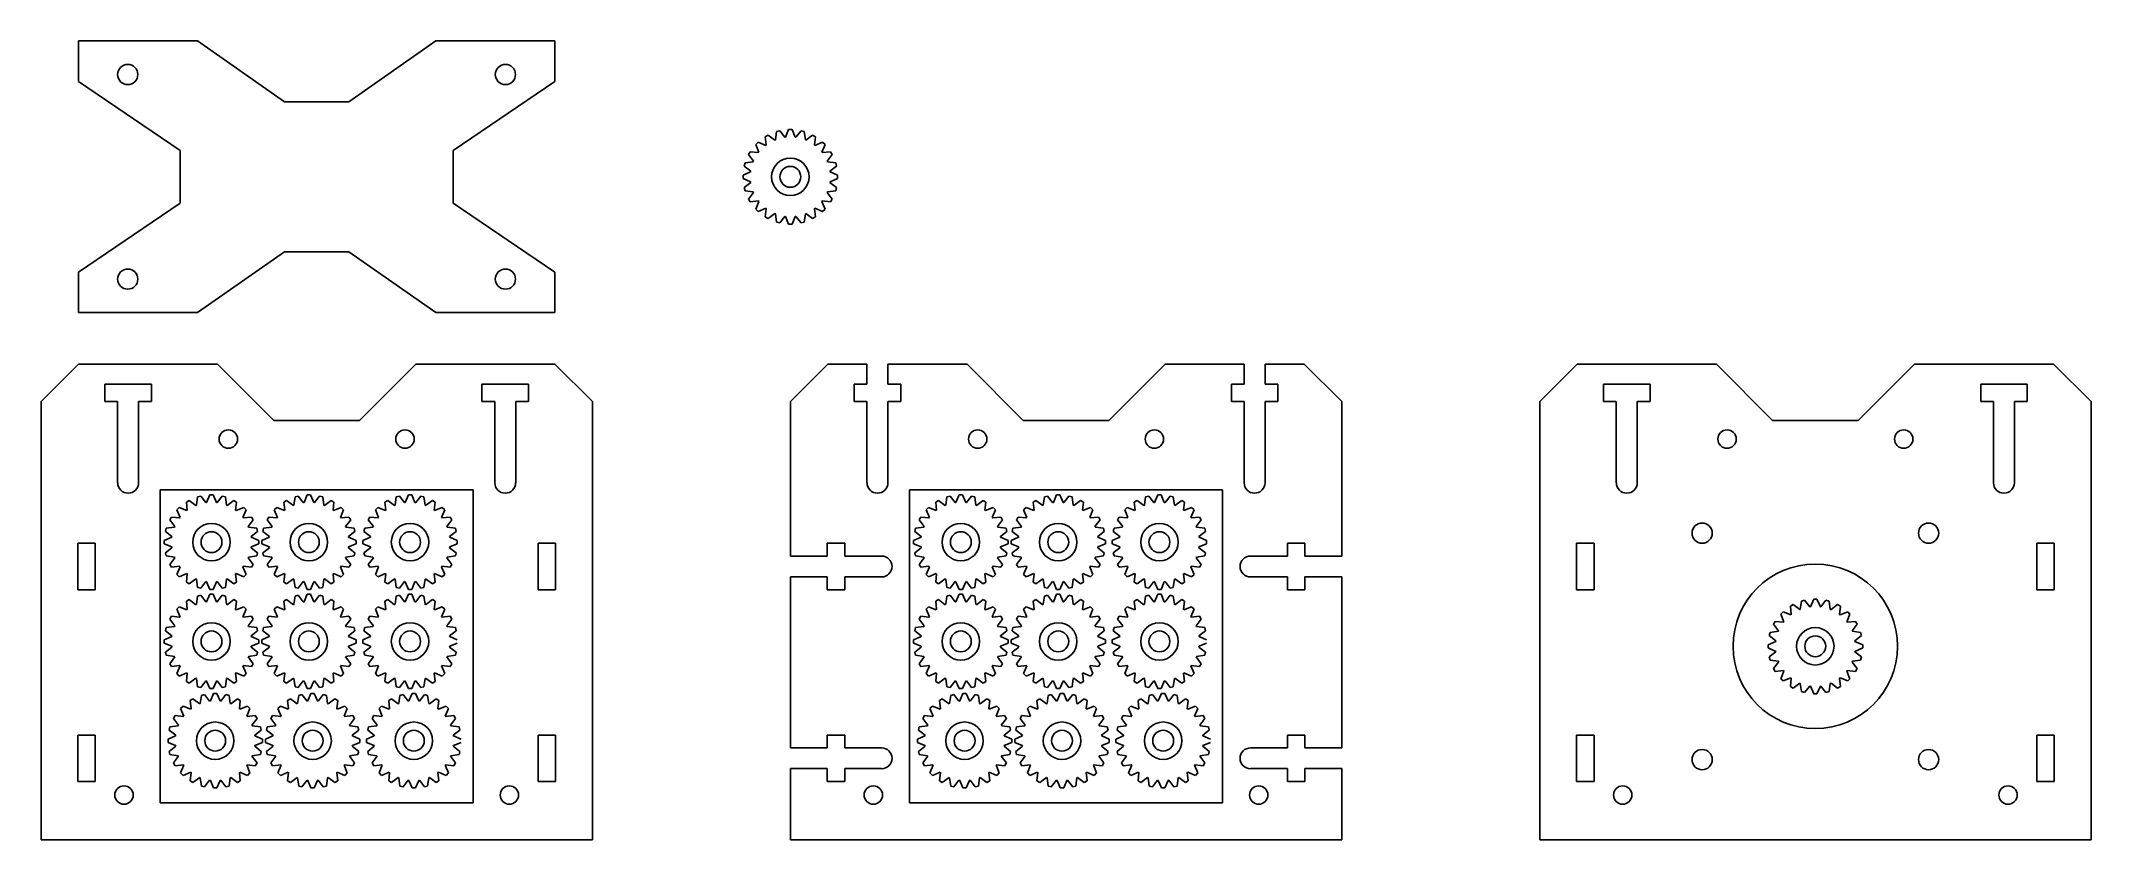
# Model space of a CAD drawing. Header units: inches. Extents: x -6 to 4.9, y 0.5 to 4.7.
import ezdxf

# ---------------------------------------------------------------- set-up
doc = ezdxf.new("R2010")
doc.units = ezdxf.units.IN
doc.header["$MEASUREMENT"] = 0
doc.layers.get('0').update_dxf_attribs({"lineweight": 25, "true_color": 0xffffff})

msp = doc.modelspace()

# ---------------------------------------------------------------- linework, layer by layer
for p, q in [((-5.8, 4.509), (-5.8, 4.725)), ((-5.8, 4.725), (-5.164, 4.725)), ((-4.7, 4.4), (-5.164, 4.725)), ((-4.357, 4.4), (-3.893, 4.725)), ((-3.893, 4.725), (-3.257, 4.725)), ((-3.257, 4.509), (-3.257, 4.725)), ((-5.8, 4.509), (-5.257, 4.141)), ((-3.257, 4.509), (-3.8, 4.141)), ((-4.7, 4.4), (-4.357, 4.4)), ((-5.257, 4.141), (-5.257, 3.859)), ((-3.8, 4.141), (-3.8, 3.859)), ((-5.8, 3.491), (-5.257, 3.859)), ((-3.257, 3.491), (-3.8, 3.859)), ((-4.7, 3.6), (-5.164, 3.275)), ((-4.7, 3.6), (-4.357, 3.6)), ((-4.357, 3.6), (-3.893, 3.275)), ((-5.8, 3.491), (-5.8, 3.275)), ((-3.257, 3.491), (-3.257, 3.275)), ((-5.8, 3.275), (-5.164, 3.275)), ((-3.893, 3.275), (-3.257, 3.275)), ((-6, 2.8), (-5.8, 3)), ((-5.057, 3), (-5.8, 3)), ((-4.757, 2.7), (-5.057, 3)), ((-4.3, 2.7), (-4, 3)), ((-4, 3), (-3.257, 3)), ((-3.257, 3), (-3.057, 2.8)), ((-2, 2.8), (-1.8, 3)), ((-1.591, 3), (-1.8, 3)), ((-1.591, 3), (-1.591, 2.894)), ((-1.057, 3), (-1.479, 3)), ((-1.479, 3), (-1.479, 2.894)), ((-0.757, 2.7), (-1.057, 3)), ((-0.3, 2.7), (0, 3)), ((0, 3), (0.422, 3)), ((0.422, 3), (0.422, 2.894)), ((0.534, 3), (0.743, 3)), ((0.534, 3), (0.534, 2.894)), ((0.743, 3), (0.943, 2.8)), ((2, 2.8), (2.2, 3)), ((2.943, 3), (2.2, 3)), ((3.243, 2.7), (2.943, 3)), ((3.7, 2.7), (4, 3)), ((4, 3), (4.743, 3)), ((4.743, 3), (4.943, 2.8)), ((-1.659, 2.801), (-1.659, 2.894)), ((-1.591, 2.894), (-1.659, 2.894)), ((-1.479, 2.894), (-1.411, 2.894)), ((-1.411, 2.894), (-1.411, 2.801)), ((0.354, 2.801), (0.354, 2.894)), ((0.422, 2.894), (0.354, 2.894)), ((0.534, 2.894), (0.602, 2.894)), ((0.602, 2.894), (0.602, 2.801)), ((-6, 2.8), (-6, 0.46)), ((-3.057, 2.8), (-3.057, 0.46)), ((-2, 1.975), (-2, 2.8)), ((-1.591, 2.801), (-1.659, 2.801)), ((-1.591, 2.801), (-1.591, 2.367)), ((-1.479, 2.801), (-1.479, 2.367)), ((-1.479, 2.801), (-1.411, 2.801)), ((0.422, 2.801), (0.354, 2.801)), ((0.422, 2.801), (0.422, 2.367)), ((0.534, 2.801), (0.534, 2.367)), ((0.534, 2.801), (0.602, 2.801)), ((0.943, 2.8), (0.943, 1.975)), ((2, 2.8), (2, 0.46)), ((4.943, 2.8), (4.943, 0.46)), ((-4.757, 2.7), (-4.3, 2.7)), ((-0.757, 2.7), (-0.3, 2.7)), ((3.243, 2.7), (3.7, 2.7)), ((-2, 1.975), (-1.803, 1.975)), ((-1.803, 2.044), (-1.71, 2.044)), ((-1.803, 1.975), (-1.803, 2.044)), ((-1.71, 1.975), (-1.71, 2.044)), ((-1.71, 1.975), (-1.513, 1.975)), ((0.653, 1.975), (0.456, 1.975)), ((0.746, 2.044), (0.653, 2.044)), ((0.653, 1.975), (0.653, 2.044)), ((0.746, 1.975), (0.746, 2.044)), ((0.943, 1.975), (0.746, 1.975)), ((-2, 1.864), (-1.803, 1.864)), ((-2, 1.864), (-2, 0.952)), ((-1.803, 1.864), (-1.803, 1.796)), ((-1.71, 1.864), (-1.513, 1.864)), ((-1.71, 1.864), (-1.71, 1.796)), ((0.653, 1.864), (0.456, 1.864)), ((0.653, 1.864), (0.653, 1.796)), ((0.943, 1.864), (0.746, 1.864)), ((0.746, 1.864), (0.746, 1.796)), ((0.943, 1.864), (0.943, 0.952)), ((-1.71, 1.796), (-1.803, 1.796)), ((0.653, 1.796), (0.746, 1.796)), ((-1.803, 1.02), (-1.71, 1.02)), ((-1.803, 0.952), (-1.803, 1.02)), ((-1.71, 0.952), (-1.71, 1.02)), ((0.746, 1.02), (0.653, 1.02)), ((0.653, 0.952), (0.653, 1.02)), ((0.746, 0.952), (0.746, 1.02)), ((-2, 0.952), (-1.803, 0.952)), ((-1.71, 0.952), (-1.513, 0.952)), ((0.653, 0.952), (0.456, 0.952)), ((0.943, 0.952), (0.746, 0.952)), ((-2, 0.841), (-1.803, 0.841)), ((-2, 0.841), (-2, 0.46)), ((-1.803, 0.841), (-1.803, 0.772)), ((-1.71, 0.772), (-1.803, 0.772)), ((-1.71, 0.841), (-1.513, 0.841)), ((-1.71, 0.841), (-1.71, 0.772)), ((0.653, 0.841), (0.456, 0.841)), ((0.653, 0.841), (0.653, 0.772)), ((0.653, 0.772), (0.746, 0.772)), ((0.943, 0.841), (0.746, 0.841)), ((0.746, 0.841), (0.746, 0.772)), ((0.943, 0.841), (0.943, 0.46)), ((-3.057, 0.46), (-6, 0.46)), ((0.943, 0.46), (-2, 0.46)), ((4.943, 0.46), (2, 0.46))]:
    msp.add_line(p, q)
at = {"color": 1, "true_color": 0xff0000}
for p, q in [((-2.185, 4.172), (-2.172, 4.185)), ((-2.168, 4.131), (-2.185, 4.172)), ((-2.172, 4.185), (-2.131, 4.168)), ((-2.134, 4.214), (-2.119, 4.223)), ((-2.129, 4.17), (-2.134, 4.214)), ((-2.131, 4.168), (-2.129, 4.17)), ((-2.119, 4.223), (-2.083, 4.196)), ((-2.083, 4.196), (-2.08, 4.198)), ((-2.08, 4.198), (-2.074, 4.242)), ((-2.074, 4.242), (-2.057, 4.246)), ((-2.057, 4.246), (-2.03, 4.211)), ((-2.03, 4.211), (-2.026, 4.212)), ((-2.026, 4.212), (-2.009, 4.252)), ((-2.009, 4.252), (-1.991, 4.252)), ((-1.991, 4.252), (-1.974, 4.212)), ((-1.974, 4.212), (-1.97, 4.211)), ((-1.97, 4.211), (-1.943, 4.246)), ((-1.943, 4.246), (-1.926, 4.242)), ((-1.926, 4.242), (-1.92, 4.198)), ((-1.92, 4.198), (-1.917, 4.196)), ((-1.917, 4.196), (-1.881, 4.223)), ((-1.881, 4.223), (-1.866, 4.214)), ((-1.866, 4.214), (-1.871, 4.17)), ((-1.871, 4.17), (-1.869, 4.168)), ((-1.869, 4.168), (-1.828, 4.185)), ((-1.815, 4.172), (-1.832, 4.131)), ((-1.828, 4.185), (-1.815, 4.172)), ((-2.246, 4.057), (-2.242, 4.074)), ((-2.211, 4.03), (-2.246, 4.057)), ((-2.242, 4.074), (-2.198, 4.08)), ((-2.223, 4.119), (-2.214, 4.134)), ((-2.196, 4.083), (-2.223, 4.119)), ((-2.214, 4.134), (-2.17, 4.129)), ((-2.198, 4.08), (-2.196, 4.083)), ((-2.17, 4.129), (-2.168, 4.131)), ((-1.832, 4.131), (-1.83, 4.129)), ((-1.83, 4.129), (-1.786, 4.134)), ((-1.777, 4.119), (-1.804, 4.083)), ((-1.804, 4.083), (-1.802, 4.08)), ((-1.802, 4.08), (-1.758, 4.074)), ((-1.754, 4.057), (-1.789, 4.03)), ((-1.786, 4.134), (-1.777, 4.119)), ((-1.758, 4.074), (-1.754, 4.057)), ((-2.252, 4.009), (-2.212, 4.026)), ((-2.252, 3.991), (-2.252, 4.009)), ((-2.212, 3.974), (-2.252, 3.991)), ((-2.246, 3.943), (-2.211, 3.97)), ((-2.242, 3.926), (-2.246, 3.943)), ((-2.212, 4.026), (-2.211, 4.03)), ((-2.211, 3.97), (-2.212, 3.974)), ((-1.789, 4.03), (-1.788, 4.026)), ((-1.788, 3.974), (-1.789, 3.97)), ((-1.789, 3.97), (-1.754, 3.943)), ((-1.788, 4.026), (-1.748, 4.009)), ((-1.748, 3.991), (-1.788, 3.974)), ((-1.754, 3.943), (-1.758, 3.926)), ((-1.748, 4.009), (-1.748, 3.991)), ((-2.198, 3.92), (-2.242, 3.926)), ((-2.223, 3.881), (-2.196, 3.917)), ((-2.214, 3.866), (-2.223, 3.881)), ((-2.17, 3.871), (-2.214, 3.866)), ((-2.196, 3.917), (-2.198, 3.92)), ((-2.185, 3.828), (-2.168, 3.869)), ((-2.131, 3.832), (-2.172, 3.815)), ((-2.168, 3.869), (-2.17, 3.871)), ((-2.129, 3.83), (-2.131, 3.832)), ((-1.869, 3.832), (-1.871, 3.83)), ((-1.828, 3.815), (-1.869, 3.832)), ((-1.83, 3.871), (-1.832, 3.869)), ((-1.832, 3.869), (-1.815, 3.828)), ((-1.786, 3.866), (-1.83, 3.871)), ((-1.802, 3.92), (-1.804, 3.917)), ((-1.804, 3.917), (-1.777, 3.881)), ((-1.758, 3.926), (-1.802, 3.92)), ((-1.777, 3.881), (-1.786, 3.866)), ((-2.172, 3.815), (-2.185, 3.828)), ((-2.134, 3.786), (-2.129, 3.83)), ((-2.119, 3.777), (-2.134, 3.786)), ((-2.083, 3.804), (-2.119, 3.777)), ((-2.08, 3.802), (-2.083, 3.804)), ((-2.074, 3.758), (-2.08, 3.802)), ((-2.057, 3.754), (-2.074, 3.758)), ((-2.03, 3.789), (-2.057, 3.754)), ((-2.026, 3.788), (-2.03, 3.789)), ((-2.009, 3.748), (-2.026, 3.788)), ((-1.991, 3.748), (-2.009, 3.748)), ((-1.974, 3.788), (-1.991, 3.748)), ((-1.97, 3.789), (-1.974, 3.788)), ((-1.943, 3.754), (-1.97, 3.789)), ((-1.926, 3.758), (-1.943, 3.754)), ((-1.92, 3.802), (-1.926, 3.758)), ((-1.917, 3.804), (-1.92, 3.802)), ((-1.881, 3.777), (-1.917, 3.804)), ((-1.866, 3.786), (-1.881, 3.777)), ((-1.871, 3.83), (-1.866, 3.786)), ((-1.815, 3.828), (-1.828, 3.815)), ((-5.116, 2.262), (-5.099, 2.302)), ((-5.099, 2.302), (-5.081, 2.302)), ((-5.081, 2.302), (-5.064, 2.262)), ((-4.596, 2.262), (-4.579, 2.302)), ((-4.579, 2.302), (-4.561, 2.302)), ((-4.561, 2.302), (-4.544, 2.262)), ((-4.056, 2.262), (-4.039, 2.302)), ((-4.039, 2.302), (-4.021, 2.302)), ((-4.021, 2.302), (-4.004, 2.262)), ((-1.116, 2.262), (-1.099, 2.302)), ((-1.099, 2.302), (-1.081, 2.302)), ((-1.081, 2.302), (-1.064, 2.262)), ((-0.596, 2.262), (-0.579, 2.302)), ((-0.579, 2.302), (-0.561, 2.302)), ((-0.561, 2.302), (-0.544, 2.262)), ((-0.056, 2.262), (-0.039, 2.302)), ((-0.039, 2.302), (-0.021, 2.302)), ((-0.021, 2.302), (-0.004, 2.262)), ((-5.275, 2.222), (-5.262, 2.235)), ((-5.258, 2.181), (-5.275, 2.222)), ((-5.262, 2.235), (-5.221, 2.218)), ((-5.224, 2.264), (-5.209, 2.273)), ((-5.219, 2.22), (-5.224, 2.264)), ((-5.221, 2.218), (-5.219, 2.22)), ((-5.209, 2.273), (-5.173, 2.246)), ((-5.173, 2.246), (-5.17, 2.248)), ((-5.17, 2.248), (-5.164, 2.292)), ((-5.164, 2.292), (-5.147, 2.296)), ((-5.147, 2.296), (-5.12, 2.261)), ((-5.12, 2.261), (-5.116, 2.262)), ((-5.064, 2.262), (-5.06, 2.261)), ((-5.06, 2.261), (-5.033, 2.296)), ((-5.033, 2.296), (-5.016, 2.292)), ((-5.016, 2.292), (-5.01, 2.248)), ((-5.01, 2.248), (-5.007, 2.246)), ((-5.007, 2.246), (-4.971, 2.273)), ((-4.971, 2.273), (-4.956, 2.264)), ((-4.956, 2.264), (-4.961, 2.22)), ((-4.961, 2.22), (-4.959, 2.218)), ((-4.959, 2.218), (-4.918, 2.235)), ((-4.905, 2.222), (-4.922, 2.181)), ((-4.918, 2.235), (-4.905, 2.222)), ((-4.755, 2.222), (-4.742, 2.235)), ((-4.738, 2.181), (-4.755, 2.222)), ((-4.742, 2.235), (-4.701, 2.218)), ((-4.704, 2.264), (-4.689, 2.273)), ((-4.699, 2.22), (-4.704, 2.264)), ((-4.701, 2.218), (-4.699, 2.22)), ((-4.689, 2.273), (-4.653, 2.246)), ((-4.653, 2.246), (-4.65, 2.248)), ((-4.65, 2.248), (-4.644, 2.292)), ((-4.644, 2.292), (-4.627, 2.296)), ((-4.627, 2.296), (-4.6, 2.261)), ((-4.6, 2.261), (-4.596, 2.262)), ((-4.544, 2.262), (-4.54, 2.261)), ((-4.54, 2.261), (-4.513, 2.296)), ((-4.513, 2.296), (-4.496, 2.292)), ((-4.496, 2.292), (-4.49, 2.248)), ((-4.49, 2.248), (-4.487, 2.246)), ((-4.487, 2.246), (-4.451, 2.273)), ((-4.451, 2.273), (-4.436, 2.264)), ((-4.436, 2.264), (-4.441, 2.22)), ((-4.441, 2.22), (-4.439, 2.218)), ((-4.439, 2.218), (-4.398, 2.235)), ((-4.385, 2.222), (-4.402, 2.181)), ((-4.398, 2.235), (-4.385, 2.222)), ((-4.215, 2.222), (-4.202, 2.235)), ((-4.198, 2.181), (-4.215, 2.222)), ((-4.202, 2.235), (-4.161, 2.218)), ((-4.164, 2.264), (-4.149, 2.273)), ((-4.159, 2.22), (-4.164, 2.264)), ((-4.161, 2.218), (-4.159, 2.22)), ((-4.149, 2.273), (-4.113, 2.246)), ((-4.113, 2.246), (-4.11, 2.248)), ((-4.11, 2.248), (-4.104, 2.292)), ((-4.104, 2.292), (-4.087, 2.296)), ((-4.087, 2.296), (-4.06, 2.261)), ((-4.06, 2.261), (-4.056, 2.262)), ((-4.004, 2.262), (-4, 2.261)), ((-4, 2.261), (-3.973, 2.296)), ((-3.973, 2.296), (-3.956, 2.292)), ((-3.956, 2.292), (-3.95, 2.248)), ((-3.95, 2.248), (-3.947, 2.246)), ((-3.947, 2.246), (-3.911, 2.273)), ((-3.911, 2.273), (-3.896, 2.264)), ((-3.896, 2.264), (-3.901, 2.22)), ((-3.901, 2.22), (-3.899, 2.218)), ((-3.899, 2.218), (-3.858, 2.235)), ((-3.845, 2.222), (-3.862, 2.181)), ((-3.858, 2.235), (-3.845, 2.222)), ((-1.275, 2.222), (-1.262, 2.235)), ((-1.258, 2.181), (-1.275, 2.222)), ((-1.262, 2.235), (-1.221, 2.218)), ((-1.224, 2.264), (-1.209, 2.273)), ((-1.219, 2.22), (-1.224, 2.264)), ((-1.221, 2.218), (-1.219, 2.22)), ((-1.209, 2.273), (-1.173, 2.246)), ((-1.173, 2.246), (-1.17, 2.248)), ((-1.17, 2.248), (-1.164, 2.292)), ((-1.164, 2.292), (-1.147, 2.296)), ((-1.147, 2.296), (-1.12, 2.261)), ((-1.12, 2.261), (-1.116, 2.262)), ((-1.064, 2.262), (-1.06, 2.261)), ((-1.06, 2.261), (-1.033, 2.296)), ((-1.033, 2.296), (-1.016, 2.292)), ((-1.016, 2.292), (-1.01, 2.248)), ((-1.01, 2.248), (-1.007, 2.246)), ((-1.007, 2.246), (-0.971, 2.273)), ((-0.971, 2.273), (-0.956, 2.264)), ((-0.956, 2.264), (-0.961, 2.22)), ((-0.961, 2.22), (-0.959, 2.218)), ((-0.959, 2.218), (-0.918, 2.235)), ((-0.905, 2.222), (-0.922, 2.181)), ((-0.918, 2.235), (-0.905, 2.222)), ((-0.755, 2.222), (-0.742, 2.235)), ((-0.738, 2.181), (-0.755, 2.222)), ((-0.742, 2.235), (-0.701, 2.218)), ((-0.704, 2.264), (-0.689, 2.273)), ((-0.699, 2.22), (-0.704, 2.264)), ((-0.701, 2.218), (-0.699, 2.22)), ((-0.689, 2.273), (-0.653, 2.246)), ((-0.653, 2.246), (-0.65, 2.248)), ((-0.65, 2.248), (-0.644, 2.292)), ((-0.644, 2.292), (-0.627, 2.296)), ((-0.627, 2.296), (-0.6, 2.261)), ((-0.6, 2.261), (-0.596, 2.262)), ((-0.544, 2.262), (-0.54, 2.261)), ((-0.54, 2.261), (-0.513, 2.296)), ((-0.513, 2.296), (-0.496, 2.292)), ((-0.496, 2.292), (-0.49, 2.248)), ((-0.49, 2.248), (-0.487, 2.246)), ((-0.487, 2.246), (-0.451, 2.273)), ((-0.451, 2.273), (-0.436, 2.264)), ((-0.436, 2.264), (-0.441, 2.22)), ((-0.441, 2.22), (-0.439, 2.218)), ((-0.439, 2.218), (-0.398, 2.235)), ((-0.385, 2.222), (-0.402, 2.181)), ((-0.398, 2.235), (-0.385, 2.222)), ((-0.215, 2.222), (-0.202, 2.235)), ((-0.198, 2.181), (-0.215, 2.222)), ((-0.202, 2.235), (-0.161, 2.218)), ((-0.164, 2.264), (-0.149, 2.273)), ((-0.159, 2.22), (-0.164, 2.264)), ((-0.161, 2.218), (-0.159, 2.22)), ((-0.149, 2.273), (-0.113, 2.246)), ((-0.113, 2.246), (-0.11, 2.248)), ((-0.11, 2.248), (-0.104, 2.292)), ((-0.104, 2.292), (-0.087, 2.296)), ((-0.087, 2.296), (-0.06, 2.261)), ((-0.06, 2.261), (-0.056, 2.262)), ((-0.004, 2.262), (0, 2.261)), ((0, 2.261), (0.027, 2.296)), ((0.027, 2.296), (0.044, 2.292)), ((0.044, 2.292), (0.05, 2.248)), ((0.05, 2.248), (0.053, 2.246)), ((0.053, 2.246), (0.089, 2.273)), ((0.089, 2.273), (0.104, 2.264)), ((0.104, 2.264), (0.099, 2.22)), ((0.099, 2.22), (0.101, 2.218)), ((0.101, 2.218), (0.142, 2.235)), ((0.155, 2.222), (0.138, 2.181)), ((0.142, 2.235), (0.155, 2.222)), ((-5.336, 2.107), (-5.332, 2.124)), ((-5.301, 2.08), (-5.336, 2.107)), ((-5.332, 2.124), (-5.288, 2.13)), ((-5.313, 2.169), (-5.304, 2.184)), ((-5.286, 2.133), (-5.313, 2.169)), ((-5.304, 2.184), (-5.26, 2.179)), ((-5.302, 2.076), (-5.301, 2.08)), ((-5.288, 2.13), (-5.286, 2.133)), ((-5.26, 2.179), (-5.258, 2.181)), ((-4.922, 2.181), (-4.92, 2.179)), ((-4.92, 2.179), (-4.876, 2.184)), ((-4.867, 2.169), (-4.894, 2.133)), ((-4.894, 2.133), (-4.892, 2.13)), ((-4.892, 2.13), (-4.848, 2.124)), ((-4.844, 2.107), (-4.879, 2.08)), ((-4.879, 2.08), (-4.878, 2.076)), ((-4.876, 2.184), (-4.867, 2.169)), ((-4.848, 2.124), (-4.844, 2.107)), ((-4.816, 2.107), (-4.812, 2.124)), ((-4.781, 2.08), (-4.816, 2.107)), ((-4.812, 2.124), (-4.768, 2.13)), ((-4.793, 2.169), (-4.784, 2.184)), ((-4.766, 2.133), (-4.793, 2.169)), ((-4.784, 2.184), (-4.74, 2.179)), ((-4.782, 2.076), (-4.781, 2.08)), ((-4.768, 2.13), (-4.766, 2.133)), ((-4.74, 2.179), (-4.738, 2.181)), ((-4.402, 2.181), (-4.4, 2.179)), ((-4.4, 2.179), (-4.356, 2.184)), ((-4.347, 2.169), (-4.374, 2.133)), ((-4.374, 2.133), (-4.372, 2.13)), ((-4.372, 2.13), (-4.328, 2.124)), ((-4.324, 2.107), (-4.359, 2.08)), ((-4.359, 2.08), (-4.358, 2.076)), ((-4.356, 2.184), (-4.347, 2.169)), ((-4.328, 2.124), (-4.324, 2.107)), ((-4.276, 2.107), (-4.272, 2.124)), ((-4.241, 2.08), (-4.276, 2.107)), ((-4.272, 2.124), (-4.228, 2.13)), ((-4.253, 2.169), (-4.244, 2.184)), ((-4.226, 2.133), (-4.253, 2.169)), ((-4.244, 2.184), (-4.2, 2.179)), ((-4.242, 2.076), (-4.241, 2.08)), ((-4.228, 2.13), (-4.226, 2.133)), ((-4.2, 2.179), (-4.198, 2.181)), ((-3.862, 2.181), (-3.86, 2.179)), ((-3.86, 2.179), (-3.816, 2.184)), ((-3.807, 2.169), (-3.834, 2.133)), ((-3.834, 2.133), (-3.832, 2.13)), ((-3.832, 2.13), (-3.788, 2.124)), ((-3.784, 2.107), (-3.819, 2.08)), ((-3.819, 2.08), (-3.818, 2.076)), ((-3.816, 2.184), (-3.807, 2.169)), ((-3.788, 2.124), (-3.784, 2.107)), ((-1.336, 2.107), (-1.332, 2.124)), ((-1.301, 2.08), (-1.336, 2.107)), ((-1.332, 2.124), (-1.288, 2.13)), ((-1.313, 2.169), (-1.304, 2.184)), ((-1.286, 2.133), (-1.313, 2.169)), ((-1.304, 2.184), (-1.26, 2.179)), ((-1.302, 2.076), (-1.301, 2.08)), ((-1.288, 2.13), (-1.286, 2.133)), ((-1.26, 2.179), (-1.258, 2.181)), ((-0.922, 2.181), (-0.92, 2.179)), ((-0.92, 2.179), (-0.876, 2.184)), ((-0.867, 2.169), (-0.894, 2.133)), ((-0.894, 2.133), (-0.892, 2.13)), ((-0.892, 2.13), (-0.848, 2.124)), ((-0.844, 2.107), (-0.879, 2.08)), ((-0.879, 2.08), (-0.878, 2.076)), ((-0.876, 2.184), (-0.867, 2.169)), ((-0.848, 2.124), (-0.844, 2.107)), ((-0.816, 2.107), (-0.812, 2.124)), ((-0.781, 2.08), (-0.816, 2.107)), ((-0.812, 2.124), (-0.768, 2.13)), ((-0.793, 2.169), (-0.784, 2.184)), ((-0.766, 2.133), (-0.793, 2.169)), ((-0.784, 2.184), (-0.74, 2.179)), ((-0.782, 2.076), (-0.781, 2.08)), ((-0.768, 2.13), (-0.766, 2.133)), ((-0.74, 2.179), (-0.738, 2.181)), ((-0.402, 2.181), (-0.4, 2.179)), ((-0.4, 2.179), (-0.356, 2.184)), ((-0.347, 2.169), (-0.374, 2.133)), ((-0.374, 2.133), (-0.372, 2.13)), ((-0.372, 2.13), (-0.328, 2.124)), ((-0.324, 2.107), (-0.359, 2.08)), ((-0.359, 2.08), (-0.358, 2.076)), ((-0.356, 2.184), (-0.347, 2.169)), ((-0.328, 2.124), (-0.324, 2.107)), ((-0.276, 2.107), (-0.272, 2.124)), ((-0.241, 2.08), (-0.276, 2.107)), ((-0.272, 2.124), (-0.228, 2.13)), ((-0.253, 2.169), (-0.244, 2.184)), ((-0.226, 2.133), (-0.253, 2.169)), ((-0.244, 2.184), (-0.2, 2.179)), ((-0.242, 2.076), (-0.241, 2.08)), ((-0.228, 2.13), (-0.226, 2.133)), ((-0.2, 2.179), (-0.198, 2.181)), ((0.138, 2.181), (0.14, 2.179)), ((0.14, 2.179), (0.184, 2.184)), ((0.193, 2.169), (0.166, 2.133)), ((0.166, 2.133), (0.168, 2.13)), ((0.168, 2.13), (0.212, 2.124)), ((0.216, 2.107), (0.181, 2.08)), ((0.181, 2.08), (0.182, 2.076)), ((0.184, 2.184), (0.193, 2.169)), ((0.212, 2.124), (0.216, 2.107)), ((-5.342, 2.059), (-5.302, 2.076)), ((-5.342, 2.041), (-5.342, 2.059)), ((-5.302, 2.024), (-5.342, 2.041)), ((-5.336, 1.993), (-5.301, 2.02)), ((-5.332, 1.976), (-5.336, 1.993)), ((-5.288, 1.97), (-5.332, 1.976)), ((-5.301, 2.02), (-5.302, 2.024)), ((-5.286, 1.967), (-5.288, 1.97)), ((-4.892, 1.97), (-4.894, 1.967)), ((-4.848, 1.976), (-4.892, 1.97)), ((-4.878, 2.024), (-4.879, 2.02)), ((-4.879, 2.02), (-4.844, 1.993)), ((-4.878, 2.076), (-4.838, 2.059)), ((-4.838, 2.041), (-4.878, 2.024)), ((-4.844, 1.993), (-4.848, 1.976)), ((-4.838, 2.059), (-4.838, 2.041)), ((-4.822, 2.059), (-4.782, 2.076)), ((-4.822, 2.041), (-4.822, 2.059)), ((-4.782, 2.024), (-4.822, 2.041)), ((-4.816, 1.993), (-4.781, 2.02)), ((-4.812, 1.976), (-4.816, 1.993)), ((-4.768, 1.97), (-4.812, 1.976)), ((-4.781, 2.02), (-4.782, 2.024)), ((-4.766, 1.967), (-4.768, 1.97)), ((-4.372, 1.97), (-4.374, 1.967)), ((-4.328, 1.976), (-4.372, 1.97)), ((-4.358, 2.024), (-4.359, 2.02)), ((-4.359, 2.02), (-4.324, 1.993)), ((-4.358, 2.076), (-4.318, 2.059)), ((-4.318, 2.041), (-4.358, 2.024)), ((-4.324, 1.993), (-4.328, 1.976)), ((-4.318, 2.059), (-4.318, 2.041)), ((-4.282, 2.059), (-4.242, 2.076)), ((-4.282, 2.041), (-4.282, 2.059)), ((-4.242, 2.024), (-4.282, 2.041)), ((-4.276, 1.993), (-4.241, 2.02)), ((-4.272, 1.976), (-4.276, 1.993)), ((-4.228, 1.97), (-4.272, 1.976)), ((-4.241, 2.02), (-4.242, 2.024)), ((-4.226, 1.967), (-4.228, 1.97)), ((-3.832, 1.97), (-3.834, 1.967)), ((-3.788, 1.976), (-3.832, 1.97)), ((-3.818, 2.024), (-3.819, 2.02)), ((-3.819, 2.02), (-3.784, 1.993)), ((-3.818, 2.076), (-3.778, 2.059)), ((-3.778, 2.041), (-3.818, 2.024)), ((-3.784, 1.993), (-3.788, 1.976)), ((-3.778, 2.059), (-3.778, 2.041)), ((-1.342, 2.059), (-1.302, 2.076)), ((-1.342, 2.041), (-1.342, 2.059)), ((-1.302, 2.024), (-1.342, 2.041)), ((-1.336, 1.993), (-1.301, 2.02)), ((-1.332, 1.976), (-1.336, 1.993)), ((-1.288, 1.97), (-1.332, 1.976)), ((-1.301, 2.02), (-1.302, 2.024)), ((-1.286, 1.967), (-1.288, 1.97)), ((-0.892, 1.97), (-0.894, 1.967)), ((-0.848, 1.976), (-0.892, 1.97)), ((-0.878, 2.024), (-0.879, 2.02)), ((-0.879, 2.02), (-0.844, 1.993)), ((-0.878, 2.076), (-0.838, 2.059)), ((-0.838, 2.041), (-0.878, 2.024)), ((-0.844, 1.993), (-0.848, 1.976)), ((-0.838, 2.059), (-0.838, 2.041)), ((-0.822, 2.059), (-0.782, 2.076)), ((-0.822, 2.041), (-0.822, 2.059)), ((-0.782, 2.024), (-0.822, 2.041)), ((-0.816, 1.993), (-0.781, 2.02)), ((-0.812, 1.976), (-0.816, 1.993)), ((-0.768, 1.97), (-0.812, 1.976)), ((-0.781, 2.02), (-0.782, 2.024)), ((-0.766, 1.967), (-0.768, 1.97)), ((-0.372, 1.97), (-0.374, 1.967)), ((-0.328, 1.976), (-0.372, 1.97)), ((-0.358, 2.024), (-0.359, 2.02)), ((-0.359, 2.02), (-0.324, 1.993)), ((-0.358, 2.076), (-0.318, 2.059)), ((-0.318, 2.041), (-0.358, 2.024)), ((-0.324, 1.993), (-0.328, 1.976)), ((-0.318, 2.059), (-0.318, 2.041)), ((-0.282, 2.059), (-0.242, 2.076)), ((-0.282, 2.041), (-0.282, 2.059)), ((-0.242, 2.024), (-0.282, 2.041)), ((-0.276, 1.993), (-0.241, 2.02)), ((-0.272, 1.976), (-0.276, 1.993)), ((-0.228, 1.97), (-0.272, 1.976)), ((-0.241, 2.02), (-0.242, 2.024)), ((-0.226, 1.967), (-0.228, 1.97)), ((0.168, 1.97), (0.166, 1.967)), ((0.212, 1.976), (0.168, 1.97)), ((0.182, 2.024), (0.181, 2.02)), ((0.181, 2.02), (0.216, 1.993)), ((0.182, 2.076), (0.222, 2.059)), ((0.222, 2.041), (0.182, 2.024)), ((0.216, 1.993), (0.212, 1.976)), ((0.222, 2.059), (0.222, 2.041)), ((-5.313, 1.931), (-5.286, 1.967)), ((-5.304, 1.916), (-5.313, 1.931)), ((-5.26, 1.921), (-5.304, 1.916)), ((-5.275, 1.878), (-5.258, 1.919)), ((-5.262, 1.865), (-5.275, 1.878)), ((-5.221, 1.882), (-5.262, 1.865)), ((-5.258, 1.919), (-5.26, 1.921)), ((-5.224, 1.836), (-5.219, 1.88)), ((-5.219, 1.88), (-5.221, 1.882)), ((-4.959, 1.882), (-4.961, 1.88)), ((-4.961, 1.88), (-4.956, 1.836)), ((-4.918, 1.865), (-4.959, 1.882)), ((-4.92, 1.921), (-4.922, 1.919)), ((-4.922, 1.919), (-4.905, 1.878)), ((-4.876, 1.916), (-4.92, 1.921)), ((-4.905, 1.878), (-4.918, 1.865)), ((-4.894, 1.967), (-4.867, 1.931)), ((-4.867, 1.931), (-4.876, 1.916)), ((-4.793, 1.931), (-4.766, 1.967)), ((-4.784, 1.916), (-4.793, 1.931)), ((-4.74, 1.921), (-4.784, 1.916)), ((-4.755, 1.878), (-4.738, 1.919)), ((-4.742, 1.865), (-4.755, 1.878)), ((-4.701, 1.882), (-4.742, 1.865)), ((-4.738, 1.919), (-4.74, 1.921)), ((-4.704, 1.836), (-4.699, 1.88)), ((-4.699, 1.88), (-4.701, 1.882)), ((-4.439, 1.882), (-4.441, 1.88)), ((-4.441, 1.88), (-4.436, 1.836)), ((-4.398, 1.865), (-4.439, 1.882)), ((-4.4, 1.921), (-4.402, 1.919)), ((-4.402, 1.919), (-4.385, 1.878)), ((-4.356, 1.916), (-4.4, 1.921)), ((-4.385, 1.878), (-4.398, 1.865)), ((-4.374, 1.967), (-4.347, 1.931)), ((-4.347, 1.931), (-4.356, 1.916)), ((-4.253, 1.931), (-4.226, 1.967)), ((-4.244, 1.916), (-4.253, 1.931)), ((-4.2, 1.921), (-4.244, 1.916)), ((-4.215, 1.878), (-4.198, 1.919)), ((-4.202, 1.865), (-4.215, 1.878)), ((-4.161, 1.882), (-4.202, 1.865)), ((-4.198, 1.919), (-4.2, 1.921)), ((-4.164, 1.836), (-4.159, 1.88)), ((-4.159, 1.88), (-4.161, 1.882)), ((-3.899, 1.882), (-3.901, 1.88)), ((-3.901, 1.88), (-3.896, 1.836)), ((-3.858, 1.865), (-3.899, 1.882)), ((-3.86, 1.921), (-3.862, 1.919)), ((-3.862, 1.919), (-3.845, 1.878)), ((-3.816, 1.916), (-3.86, 1.921)), ((-3.845, 1.878), (-3.858, 1.865)), ((-3.834, 1.967), (-3.807, 1.931)), ((-3.807, 1.931), (-3.816, 1.916)), ((-1.313, 1.931), (-1.286, 1.967)), ((-1.304, 1.916), (-1.313, 1.931)), ((-1.26, 1.921), (-1.304, 1.916)), ((-1.275, 1.878), (-1.258, 1.919)), ((-1.262, 1.865), (-1.275, 1.878)), ((-1.221, 1.882), (-1.262, 1.865)), ((-1.258, 1.919), (-1.26, 1.921)), ((-1.224, 1.836), (-1.219, 1.88)), ((-1.219, 1.88), (-1.221, 1.882)), ((-0.959, 1.882), (-0.961, 1.88)), ((-0.961, 1.88), (-0.956, 1.836)), ((-0.918, 1.865), (-0.959, 1.882)), ((-0.92, 1.921), (-0.922, 1.919)), ((-0.922, 1.919), (-0.905, 1.878)), ((-0.876, 1.916), (-0.92, 1.921)), ((-0.905, 1.878), (-0.918, 1.865)), ((-0.894, 1.967), (-0.867, 1.931)), ((-0.867, 1.931), (-0.876, 1.916)), ((-0.793, 1.931), (-0.766, 1.967)), ((-0.784, 1.916), (-0.793, 1.931)), ((-0.74, 1.921), (-0.784, 1.916)), ((-0.755, 1.878), (-0.738, 1.919)), ((-0.742, 1.865), (-0.755, 1.878)), ((-0.701, 1.882), (-0.742, 1.865)), ((-0.738, 1.919), (-0.74, 1.921)), ((-0.704, 1.836), (-0.699, 1.88)), ((-0.699, 1.88), (-0.701, 1.882)), ((-0.439, 1.882), (-0.441, 1.88)), ((-0.441, 1.88), (-0.436, 1.836)), ((-0.398, 1.865), (-0.439, 1.882)), ((-0.4, 1.921), (-0.402, 1.919)), ((-0.402, 1.919), (-0.385, 1.878)), ((-0.356, 1.916), (-0.4, 1.921)), ((-0.385, 1.878), (-0.398, 1.865)), ((-0.374, 1.967), (-0.347, 1.931)), ((-0.347, 1.931), (-0.356, 1.916)), ((-0.253, 1.931), (-0.226, 1.967)), ((-0.244, 1.916), (-0.253, 1.931)), ((-0.2, 1.921), (-0.244, 1.916)), ((-0.215, 1.878), (-0.198, 1.919)), ((-0.202, 1.865), (-0.215, 1.878)), ((-0.161, 1.882), (-0.202, 1.865)), ((-0.198, 1.919), (-0.2, 1.921)), ((-0.164, 1.836), (-0.159, 1.88)), ((-0.159, 1.88), (-0.161, 1.882)), ((0.101, 1.882), (0.099, 1.88)), ((0.099, 1.88), (0.104, 1.836)), ((0.142, 1.865), (0.101, 1.882)), ((0.14, 1.921), (0.138, 1.919)), ((0.138, 1.919), (0.155, 1.878)), ((0.184, 1.916), (0.14, 1.921)), ((0.155, 1.878), (0.142, 1.865)), ((0.166, 1.967), (0.193, 1.931)), ((0.193, 1.931), (0.184, 1.916)), ((-5.209, 1.827), (-5.224, 1.836)), ((-5.173, 1.854), (-5.209, 1.827)), ((-5.17, 1.852), (-5.173, 1.854)), ((-5.164, 1.808), (-5.17, 1.852)), ((-5.17, 1.718), (-5.164, 1.762)), ((-5.147, 1.804), (-5.164, 1.808)), ((-5.164, 1.762), (-5.147, 1.766)), ((-5.12, 1.839), (-5.147, 1.804)), ((-5.147, 1.766), (-5.12, 1.731)), ((-5.116, 1.838), (-5.12, 1.839)), ((-5.099, 1.798), (-5.116, 1.838)), ((-5.116, 1.732), (-5.099, 1.772)), ((-5.081, 1.798), (-5.099, 1.798)), ((-5.099, 1.772), (-5.081, 1.772)), ((-5.064, 1.838), (-5.081, 1.798)), ((-5.081, 1.772), (-5.064, 1.732)), ((-5.06, 1.839), (-5.064, 1.838)), ((-5.033, 1.804), (-5.06, 1.839)), ((-5.06, 1.731), (-5.033, 1.766)), ((-5.016, 1.808), (-5.033, 1.804)), ((-5.033, 1.766), (-5.016, 1.762)), ((-5.01, 1.852), (-5.016, 1.808)), ((-5.016, 1.762), (-5.01, 1.718)), ((-5.007, 1.854), (-5.01, 1.852)), ((-4.971, 1.827), (-5.007, 1.854)), ((-4.956, 1.836), (-4.971, 1.827)), ((-4.689, 1.827), (-4.704, 1.836)), ((-4.653, 1.854), (-4.689, 1.827)), ((-4.65, 1.852), (-4.653, 1.854)), ((-4.644, 1.808), (-4.65, 1.852)), ((-4.65, 1.718), (-4.644, 1.762)), ((-4.627, 1.804), (-4.644, 1.808)), ((-4.644, 1.762), (-4.627, 1.766)), ((-4.6, 1.839), (-4.627, 1.804)), ((-4.627, 1.766), (-4.6, 1.731)), ((-4.596, 1.838), (-4.6, 1.839)), ((-4.579, 1.798), (-4.596, 1.838)), ((-4.596, 1.732), (-4.579, 1.772)), ((-4.561, 1.798), (-4.579, 1.798)), ((-4.579, 1.772), (-4.561, 1.772)), ((-4.544, 1.838), (-4.561, 1.798)), ((-4.561, 1.772), (-4.544, 1.732)), ((-4.54, 1.839), (-4.544, 1.838)), ((-4.513, 1.804), (-4.54, 1.839)), ((-4.54, 1.731), (-4.513, 1.766)), ((-4.496, 1.808), (-4.513, 1.804)), ((-4.513, 1.766), (-4.496, 1.762)), ((-4.49, 1.852), (-4.496, 1.808)), ((-4.496, 1.762), (-4.49, 1.718)), ((-4.487, 1.854), (-4.49, 1.852)), ((-4.451, 1.827), (-4.487, 1.854)), ((-4.436, 1.836), (-4.451, 1.827)), ((-4.149, 1.827), (-4.164, 1.836)), ((-4.113, 1.854), (-4.149, 1.827)), ((-4.11, 1.852), (-4.113, 1.854)), ((-4.104, 1.808), (-4.11, 1.852)), ((-4.11, 1.718), (-4.104, 1.762)), ((-4.087, 1.804), (-4.104, 1.808)), ((-4.104, 1.762), (-4.087, 1.766)), ((-4.06, 1.839), (-4.087, 1.804)), ((-4.087, 1.766), (-4.06, 1.731)), ((-4.056, 1.838), (-4.06, 1.839)), ((-4.039, 1.798), (-4.056, 1.838)), ((-4.056, 1.732), (-4.039, 1.772)), ((-4.021, 1.798), (-4.039, 1.798)), ((-4.039, 1.772), (-4.021, 1.772)), ((-4.004, 1.838), (-4.021, 1.798)), ((-4.021, 1.772), (-4.004, 1.732)), ((-4, 1.839), (-4.004, 1.838)), ((-3.973, 1.804), (-4, 1.839)), ((-4, 1.731), (-3.973, 1.766)), ((-3.956, 1.808), (-3.973, 1.804)), ((-3.973, 1.766), (-3.956, 1.762)), ((-3.95, 1.852), (-3.956, 1.808)), ((-3.956, 1.762), (-3.95, 1.718)), ((-3.947, 1.854), (-3.95, 1.852)), ((-3.911, 1.827), (-3.947, 1.854)), ((-3.896, 1.836), (-3.911, 1.827)), ((-1.209, 1.827), (-1.224, 1.836)), ((-1.173, 1.854), (-1.209, 1.827)), ((-1.17, 1.852), (-1.173, 1.854)), ((-1.164, 1.808), (-1.17, 1.852)), ((-1.17, 1.718), (-1.164, 1.762)), ((-1.147, 1.804), (-1.164, 1.808)), ((-1.164, 1.762), (-1.147, 1.766)), ((-1.12, 1.839), (-1.147, 1.804)), ((-1.147, 1.766), (-1.12, 1.731)), ((-1.116, 1.838), (-1.12, 1.839)), ((-1.099, 1.798), (-1.116, 1.838)), ((-1.116, 1.732), (-1.099, 1.772)), ((-1.081, 1.798), (-1.099, 1.798)), ((-1.099, 1.772), (-1.081, 1.772)), ((-1.064, 1.838), (-1.081, 1.798)), ((-1.081, 1.772), (-1.064, 1.732)), ((-1.06, 1.839), (-1.064, 1.838)), ((-1.033, 1.804), (-1.06, 1.839)), ((-1.06, 1.731), (-1.033, 1.766)), ((-1.016, 1.808), (-1.033, 1.804)), ((-1.033, 1.766), (-1.016, 1.762)), ((-1.01, 1.852), (-1.016, 1.808)), ((-1.016, 1.762), (-1.01, 1.718)), ((-1.007, 1.854), (-1.01, 1.852)), ((-0.971, 1.827), (-1.007, 1.854)), ((-0.956, 1.836), (-0.971, 1.827)), ((-0.689, 1.827), (-0.704, 1.836)), ((-0.653, 1.854), (-0.689, 1.827)), ((-0.65, 1.852), (-0.653, 1.854)), ((-0.644, 1.808), (-0.65, 1.852)), ((-0.65, 1.718), (-0.644, 1.762)), ((-0.627, 1.804), (-0.644, 1.808)), ((-0.644, 1.762), (-0.627, 1.766)), ((-0.6, 1.839), (-0.627, 1.804)), ((-0.627, 1.766), (-0.6, 1.731)), ((-0.596, 1.838), (-0.6, 1.839)), ((-0.579, 1.798), (-0.596, 1.838)), ((-0.596, 1.732), (-0.579, 1.772)), ((-0.561, 1.798), (-0.579, 1.798)), ((-0.579, 1.772), (-0.561, 1.772)), ((-0.544, 1.838), (-0.561, 1.798)), ((-0.561, 1.772), (-0.544, 1.732)), ((-0.54, 1.839), (-0.544, 1.838)), ((-0.513, 1.804), (-0.54, 1.839)), ((-0.54, 1.731), (-0.513, 1.766)), ((-0.496, 1.808), (-0.513, 1.804)), ((-0.513, 1.766), (-0.496, 1.762)), ((-0.49, 1.852), (-0.496, 1.808)), ((-0.496, 1.762), (-0.49, 1.718)), ((-0.487, 1.854), (-0.49, 1.852)), ((-0.451, 1.827), (-0.487, 1.854)), ((-0.436, 1.836), (-0.451, 1.827)), ((-0.149, 1.827), (-0.164, 1.836)), ((-0.113, 1.854), (-0.149, 1.827)), ((-0.11, 1.852), (-0.113, 1.854)), ((-0.104, 1.808), (-0.11, 1.852)), ((-0.11, 1.718), (-0.104, 1.762)), ((-0.087, 1.804), (-0.104, 1.808)), ((-0.104, 1.762), (-0.087, 1.766)), ((-0.06, 1.839), (-0.087, 1.804)), ((-0.087, 1.766), (-0.06, 1.731)), ((-0.056, 1.838), (-0.06, 1.839)), ((-0.039, 1.798), (-0.056, 1.838)), ((-0.056, 1.732), (-0.039, 1.772)), ((-0.021, 1.798), (-0.039, 1.798)), ((-0.039, 1.772), (-0.021, 1.772)), ((-0.004, 1.838), (-0.021, 1.798)), ((-0.021, 1.772), (-0.004, 1.732)), ((0, 1.839), (-0.004, 1.838)), ((0.027, 1.804), (0, 1.839)), ((0, 1.731), (0.027, 1.766)), ((0.044, 1.808), (0.027, 1.804)), ((0.027, 1.766), (0.044, 1.762)), ((0.05, 1.852), (0.044, 1.808)), ((0.044, 1.762), (0.05, 1.718)), ((0.053, 1.854), (0.05, 1.852)), ((0.089, 1.827), (0.053, 1.854)), ((0.104, 1.836), (0.089, 1.827)), ((-5.313, 1.639), (-5.304, 1.654)), ((-5.304, 1.654), (-5.26, 1.649)), ((-5.275, 1.692), (-5.262, 1.705)), ((-5.258, 1.651), (-5.275, 1.692)), ((-5.262, 1.705), (-5.221, 1.688)), ((-5.26, 1.649), (-5.258, 1.651)), ((-5.224, 1.734), (-5.209, 1.743)), ((-5.219, 1.69), (-5.224, 1.734)), ((-5.221, 1.688), (-5.219, 1.69)), ((-5.209, 1.743), (-5.173, 1.716)), ((-5.173, 1.716), (-5.17, 1.718)), ((-5.12, 1.731), (-5.116, 1.732)), ((-5.064, 1.732), (-5.06, 1.731)), ((-5.01, 1.718), (-5.007, 1.716)), ((-5.007, 1.716), (-4.971, 1.743)), ((-4.971, 1.743), (-4.956, 1.734)), ((-4.956, 1.734), (-4.961, 1.69)), ((-4.961, 1.69), (-4.959, 1.688)), ((-4.959, 1.688), (-4.918, 1.705)), ((-4.905, 1.692), (-4.922, 1.651)), ((-4.922, 1.651), (-4.92, 1.649)), ((-4.92, 1.649), (-4.876, 1.654)), ((-4.918, 1.705), (-4.905, 1.692)), ((-4.876, 1.654), (-4.867, 1.639)), ((-4.793, 1.639), (-4.784, 1.654)), ((-4.784, 1.654), (-4.74, 1.649)), ((-4.755, 1.692), (-4.742, 1.705)), ((-4.738, 1.651), (-4.755, 1.692)), ((-4.742, 1.705), (-4.701, 1.688)), ((-4.74, 1.649), (-4.738, 1.651)), ((-4.704, 1.734), (-4.689, 1.743)), ((-4.699, 1.69), (-4.704, 1.734)), ((-4.701, 1.688), (-4.699, 1.69)), ((-4.689, 1.743), (-4.653, 1.716)), ((-4.653, 1.716), (-4.65, 1.718)), ((-4.6, 1.731), (-4.596, 1.732)), ((-4.544, 1.732), (-4.54, 1.731)), ((-4.49, 1.718), (-4.487, 1.716)), ((-4.487, 1.716), (-4.451, 1.743)), ((-4.451, 1.743), (-4.436, 1.734)), ((-4.436, 1.734), (-4.441, 1.69)), ((-4.441, 1.69), (-4.439, 1.688)), ((-4.439, 1.688), (-4.398, 1.705)), ((-4.385, 1.692), (-4.402, 1.651)), ((-4.402, 1.651), (-4.4, 1.649)), ((-4.4, 1.649), (-4.356, 1.654)), ((-4.398, 1.705), (-4.385, 1.692)), ((-4.356, 1.654), (-4.347, 1.639)), ((-4.253, 1.639), (-4.244, 1.654)), ((-4.244, 1.654), (-4.2, 1.649)), ((-4.215, 1.692), (-4.202, 1.705)), ((-4.198, 1.651), (-4.215, 1.692)), ((-4.202, 1.705), (-4.161, 1.688)), ((-4.2, 1.649), (-4.198, 1.651)), ((-4.164, 1.734), (-4.149, 1.743)), ((-4.159, 1.69), (-4.164, 1.734)), ((-4.161, 1.688), (-4.159, 1.69)), ((-4.149, 1.743), (-4.113, 1.716)), ((-4.113, 1.716), (-4.11, 1.718)), ((-4.06, 1.731), (-4.056, 1.732)), ((-4.004, 1.732), (-4, 1.731)), ((-3.95, 1.718), (-3.947, 1.716)), ((-3.947, 1.716), (-3.911, 1.743)), ((-3.911, 1.743), (-3.896, 1.734)), ((-3.896, 1.734), (-3.901, 1.69)), ((-3.901, 1.69), (-3.899, 1.688)), ((-3.899, 1.688), (-3.858, 1.705)), ((-3.845, 1.692), (-3.862, 1.651)), ((-3.862, 1.651), (-3.86, 1.649)), ((-3.86, 1.649), (-3.816, 1.654)), ((-3.858, 1.705), (-3.845, 1.692)), ((-3.816, 1.654), (-3.807, 1.639)), ((-1.313, 1.639), (-1.304, 1.654)), ((-1.304, 1.654), (-1.26, 1.649)), ((-1.275, 1.692), (-1.262, 1.705)), ((-1.258, 1.651), (-1.275, 1.692)), ((-1.262, 1.705), (-1.221, 1.688)), ((-1.26, 1.649), (-1.258, 1.651)), ((-1.224, 1.734), (-1.209, 1.743)), ((-1.219, 1.69), (-1.224, 1.734)), ((-1.221, 1.688), (-1.219, 1.69)), ((-1.209, 1.743), (-1.173, 1.716)), ((-1.173, 1.716), (-1.17, 1.718)), ((-1.12, 1.731), (-1.116, 1.732)), ((-1.064, 1.732), (-1.06, 1.731)), ((-1.01, 1.718), (-1.007, 1.716)), ((-1.007, 1.716), (-0.971, 1.743)), ((-0.971, 1.743), (-0.956, 1.734)), ((-0.956, 1.734), (-0.961, 1.69)), ((-0.961, 1.69), (-0.959, 1.688)), ((-0.959, 1.688), (-0.918, 1.705)), ((-0.905, 1.692), (-0.922, 1.651)), ((-0.922, 1.651), (-0.92, 1.649)), ((-0.92, 1.649), (-0.876, 1.654)), ((-0.918, 1.705), (-0.905, 1.692)), ((-0.876, 1.654), (-0.867, 1.639)), ((-0.793, 1.639), (-0.784, 1.654)), ((-0.784, 1.654), (-0.74, 1.649)), ((-0.755, 1.692), (-0.742, 1.705)), ((-0.738, 1.651), (-0.755, 1.692)), ((-0.742, 1.705), (-0.701, 1.688)), ((-0.74, 1.649), (-0.738, 1.651)), ((-0.704, 1.734), (-0.689, 1.743)), ((-0.699, 1.69), (-0.704, 1.734)), ((-0.701, 1.688), (-0.699, 1.69)), ((-0.689, 1.743), (-0.653, 1.716)), ((-0.653, 1.716), (-0.65, 1.718)), ((-0.6, 1.731), (-0.596, 1.732)), ((-0.544, 1.732), (-0.54, 1.731)), ((-0.49, 1.718), (-0.487, 1.716)), ((-0.487, 1.716), (-0.451, 1.743)), ((-0.451, 1.743), (-0.436, 1.734)), ((-0.436, 1.734), (-0.441, 1.69)), ((-0.441, 1.69), (-0.439, 1.688)), ((-0.439, 1.688), (-0.398, 1.705)), ((-0.385, 1.692), (-0.402, 1.651)), ((-0.402, 1.651), (-0.4, 1.649)), ((-0.4, 1.649), (-0.356, 1.654)), ((-0.398, 1.705), (-0.385, 1.692)), ((-0.356, 1.654), (-0.347, 1.639)), ((-0.253, 1.639), (-0.244, 1.654)), ((-0.244, 1.654), (-0.2, 1.649)), ((-0.215, 1.692), (-0.202, 1.705)), ((-0.198, 1.651), (-0.215, 1.692)), ((-0.202, 1.705), (-0.161, 1.688)), ((-0.2, 1.649), (-0.198, 1.651)), ((-0.164, 1.734), (-0.149, 1.743)), ((-0.159, 1.69), (-0.164, 1.734)), ((-0.161, 1.688), (-0.159, 1.69)), ((-0.149, 1.743), (-0.113, 1.716)), ((-0.113, 1.716), (-0.11, 1.718)), ((-0.06, 1.731), (-0.056, 1.732)), ((-0.004, 1.732), (0, 1.731)), ((0.05, 1.718), (0.053, 1.716)), ((0.053, 1.716), (0.089, 1.743)), ((0.089, 1.743), (0.104, 1.734)), ((0.104, 1.734), (0.099, 1.69)), ((0.099, 1.69), (0.101, 1.688)), ((0.101, 1.688), (0.142, 1.705)), ((0.155, 1.692), (0.138, 1.651)), ((0.138, 1.651), (0.14, 1.649)), ((0.14, 1.649), (0.184, 1.654)), ((0.142, 1.705), (0.155, 1.692)), ((0.184, 1.654), (0.193, 1.639)), ((3.287, 1.666), (3.299, 1.678)), ((3.303, 1.625), (3.287, 1.666)), ((3.299, 1.678), (3.34, 1.662)), ((3.338, 1.708), (3.353, 1.717)), ((3.343, 1.664), (3.338, 1.708)), ((3.34, 1.662), (3.343, 1.664)), ((3.353, 1.717), (3.388, 1.69)), ((3.388, 1.69), (3.391, 1.691)), ((3.391, 1.691), (3.398, 1.735)), ((3.398, 1.735), (3.414, 1.74)), ((3.414, 1.74), (3.442, 1.705)), ((3.442, 1.705), (3.445, 1.705)), ((3.445, 1.705), (3.463, 1.746)), ((3.463, 1.746), (3.48, 1.746)), ((3.48, 1.746), (3.498, 1.705)), ((3.498, 1.705), (3.501, 1.705)), ((3.501, 1.705), (3.528, 1.74)), ((3.528, 1.74), (3.545, 1.735)), ((3.545, 1.735), (3.551, 1.691)), ((3.551, 1.691), (3.555, 1.69)), ((3.555, 1.69), (3.59, 1.717)), ((3.59, 1.717), (3.605, 1.708)), ((3.605, 1.708), (3.6, 1.664)), ((3.6, 1.664), (3.603, 1.662)), ((3.603, 1.662), (3.644, 1.678)), ((3.656, 1.666), (3.64, 1.625)), ((3.644, 1.678), (3.656, 1.666)), ((-5.342, 1.529), (-5.302, 1.546)), ((-5.336, 1.577), (-5.332, 1.594)), ((-5.301, 1.55), (-5.336, 1.577)), ((-5.332, 1.594), (-5.288, 1.6)), ((-5.286, 1.603), (-5.313, 1.639)), ((-5.302, 1.546), (-5.301, 1.55)), ((-5.288, 1.6), (-5.286, 1.603)), ((-4.867, 1.639), (-4.894, 1.603)), ((-4.894, 1.603), (-4.892, 1.6)), ((-4.892, 1.6), (-4.848, 1.594)), ((-4.844, 1.577), (-4.879, 1.55)), ((-4.879, 1.55), (-4.878, 1.546)), ((-4.878, 1.546), (-4.838, 1.529)), ((-4.848, 1.594), (-4.844, 1.577)), ((-4.822, 1.529), (-4.782, 1.546)), ((-4.816, 1.577), (-4.812, 1.594)), ((-4.781, 1.55), (-4.816, 1.577)), ((-4.812, 1.594), (-4.768, 1.6)), ((-4.766, 1.603), (-4.793, 1.639)), ((-4.782, 1.546), (-4.781, 1.55)), ((-4.768, 1.6), (-4.766, 1.603)), ((-4.347, 1.639), (-4.374, 1.603)), ((-4.374, 1.603), (-4.372, 1.6)), ((-4.372, 1.6), (-4.328, 1.594)), ((-4.324, 1.577), (-4.359, 1.55)), ((-4.359, 1.55), (-4.358, 1.546)), ((-4.358, 1.546), (-4.318, 1.529)), ((-4.328, 1.594), (-4.324, 1.577)), ((-4.282, 1.529), (-4.242, 1.546)), ((-4.276, 1.577), (-4.272, 1.594)), ((-4.241, 1.55), (-4.276, 1.577)), ((-4.272, 1.594), (-4.228, 1.6)), ((-4.226, 1.603), (-4.253, 1.639)), ((-4.242, 1.546), (-4.241, 1.55)), ((-4.228, 1.6), (-4.226, 1.603)), ((-3.807, 1.639), (-3.834, 1.603)), ((-3.834, 1.603), (-3.832, 1.6)), ((-3.832, 1.6), (-3.788, 1.594)), ((-3.784, 1.577), (-3.819, 1.55)), ((-3.819, 1.55), (-3.818, 1.546)), ((-3.818, 1.546), (-3.778, 1.529)), ((-3.788, 1.594), (-3.784, 1.577)), ((-1.342, 1.529), (-1.302, 1.546)), ((-1.336, 1.577), (-1.332, 1.594)), ((-1.301, 1.55), (-1.336, 1.577)), ((-1.332, 1.594), (-1.288, 1.6)), ((-1.286, 1.603), (-1.313, 1.639)), ((-1.302, 1.546), (-1.301, 1.55)), ((-1.288, 1.6), (-1.286, 1.603)), ((-0.867, 1.639), (-0.894, 1.603)), ((-0.894, 1.603), (-0.892, 1.6)), ((-0.892, 1.6), (-0.848, 1.594)), ((-0.844, 1.577), (-0.879, 1.55)), ((-0.879, 1.55), (-0.878, 1.546)), ((-0.878, 1.546), (-0.838, 1.529)), ((-0.848, 1.594), (-0.844, 1.577)), ((-0.822, 1.529), (-0.782, 1.546)), ((-0.816, 1.577), (-0.812, 1.594)), ((-0.781, 1.55), (-0.816, 1.577)), ((-0.812, 1.594), (-0.768, 1.6)), ((-0.766, 1.603), (-0.793, 1.639)), ((-0.782, 1.546), (-0.781, 1.55)), ((-0.768, 1.6), (-0.766, 1.603)), ((-0.347, 1.639), (-0.374, 1.603)), ((-0.374, 1.603), (-0.372, 1.6)), ((-0.372, 1.6), (-0.328, 1.594)), ((-0.324, 1.577), (-0.359, 1.55)), ((-0.359, 1.55), (-0.358, 1.546)), ((-0.358, 1.546), (-0.318, 1.529)), ((-0.328, 1.594), (-0.324, 1.577)), ((-0.282, 1.529), (-0.242, 1.546)), ((-0.276, 1.577), (-0.272, 1.594)), ((-0.241, 1.55), (-0.276, 1.577)), ((-0.272, 1.594), (-0.228, 1.6)), ((-0.226, 1.603), (-0.253, 1.639)), ((-0.242, 1.546), (-0.241, 1.55)), ((-0.228, 1.6), (-0.226, 1.603)), ((0.193, 1.639), (0.166, 1.603)), ((0.166, 1.603), (0.168, 1.6)), ((0.168, 1.6), (0.212, 1.594)), ((0.216, 1.577), (0.181, 1.55)), ((0.181, 1.55), (0.182, 1.546)), ((0.182, 1.546), (0.222, 1.529)), ((0.212, 1.594), (0.216, 1.577)), ((3.225, 1.551), (3.23, 1.567)), ((3.26, 1.523), (3.225, 1.551)), ((3.23, 1.567), (3.274, 1.574)), ((3.248, 1.612), (3.257, 1.627)), ((3.275, 1.577), (3.248, 1.612)), ((3.257, 1.627), (3.301, 1.622)), ((3.274, 1.574), (3.275, 1.577)), ((3.301, 1.622), (3.303, 1.625)), ((3.64, 1.625), (3.642, 1.622)), ((3.642, 1.622), (3.686, 1.627)), ((3.694, 1.612), (3.668, 1.577)), ((3.668, 1.577), (3.669, 1.574)), ((3.669, 1.574), (3.713, 1.567)), ((3.717, 1.551), (3.683, 1.523)), ((3.686, 1.627), (3.694, 1.612)), ((3.713, 1.567), (3.717, 1.551)), ((-5.342, 1.511), (-5.342, 1.529)), ((-5.302, 1.494), (-5.342, 1.511)), ((-5.336, 1.463), (-5.301, 1.49)), ((-5.332, 1.446), (-5.336, 1.463)), ((-5.288, 1.44), (-5.332, 1.446)), ((-5.313, 1.401), (-5.286, 1.437)), ((-5.301, 1.49), (-5.302, 1.494)), ((-5.286, 1.437), (-5.288, 1.44)), ((-4.892, 1.44), (-4.894, 1.437)), ((-4.894, 1.437), (-4.867, 1.401)), ((-4.848, 1.446), (-4.892, 1.44)), ((-4.878, 1.494), (-4.879, 1.49)), ((-4.879, 1.49), (-4.844, 1.463)), ((-4.838, 1.511), (-4.878, 1.494)), ((-4.844, 1.463), (-4.848, 1.446)), ((-4.838, 1.529), (-4.838, 1.511)), ((-4.822, 1.511), (-4.822, 1.529)), ((-4.782, 1.494), (-4.822, 1.511)), ((-4.816, 1.463), (-4.781, 1.49)), ((-4.812, 1.446), (-4.816, 1.463)), ((-4.768, 1.44), (-4.812, 1.446)), ((-4.793, 1.401), (-4.766, 1.437)), ((-4.781, 1.49), (-4.782, 1.494)), ((-4.766, 1.437), (-4.768, 1.44)), ((-4.372, 1.44), (-4.374, 1.437)), ((-4.374, 1.437), (-4.347, 1.401)), ((-4.328, 1.446), (-4.372, 1.44)), ((-4.358, 1.494), (-4.359, 1.49)), ((-4.359, 1.49), (-4.324, 1.463)), ((-4.318, 1.511), (-4.358, 1.494)), ((-4.324, 1.463), (-4.328, 1.446)), ((-4.318, 1.529), (-4.318, 1.511)), ((-4.282, 1.511), (-4.282, 1.529)), ((-4.242, 1.494), (-4.282, 1.511)), ((-4.276, 1.463), (-4.241, 1.49)), ((-4.272, 1.446), (-4.276, 1.463)), ((-4.228, 1.44), (-4.272, 1.446)), ((-4.253, 1.401), (-4.226, 1.437)), ((-4.241, 1.49), (-4.242, 1.494)), ((-4.226, 1.437), (-4.228, 1.44)), ((-3.832, 1.44), (-3.834, 1.437)), ((-3.834, 1.437), (-3.807, 1.401)), ((-3.788, 1.446), (-3.832, 1.44)), ((-3.818, 1.494), (-3.819, 1.49)), ((-3.819, 1.49), (-3.784, 1.463)), ((-3.778, 1.511), (-3.818, 1.494)), ((-3.784, 1.463), (-3.788, 1.446)), ((-1.342, 1.511), (-1.342, 1.529)), ((-1.302, 1.494), (-1.342, 1.511)), ((-1.336, 1.463), (-1.301, 1.49)), ((-1.332, 1.446), (-1.336, 1.463)), ((-1.288, 1.44), (-1.332, 1.446)), ((-1.313, 1.401), (-1.286, 1.437)), ((-1.301, 1.49), (-1.302, 1.494)), ((-1.286, 1.437), (-1.288, 1.44)), ((-0.892, 1.44), (-0.894, 1.437)), ((-0.894, 1.437), (-0.867, 1.401)), ((-0.848, 1.446), (-0.892, 1.44)), ((-0.878, 1.494), (-0.879, 1.49)), ((-0.879, 1.49), (-0.844, 1.463)), ((-0.838, 1.511), (-0.878, 1.494)), ((-0.844, 1.463), (-0.848, 1.446)), ((-0.838, 1.529), (-0.838, 1.511)), ((-0.822, 1.511), (-0.822, 1.529)), ((-0.782, 1.494), (-0.822, 1.511)), ((-0.816, 1.463), (-0.781, 1.49)), ((-0.812, 1.446), (-0.816, 1.463)), ((-0.768, 1.44), (-0.812, 1.446)), ((-0.793, 1.401), (-0.766, 1.437)), ((-0.781, 1.49), (-0.782, 1.494)), ((-0.766, 1.437), (-0.768, 1.44)), ((-0.372, 1.44), (-0.374, 1.437)), ((-0.374, 1.437), (-0.347, 1.401)), ((-0.328, 1.446), (-0.372, 1.44)), ((-0.358, 1.494), (-0.359, 1.49)), ((-0.359, 1.49), (-0.324, 1.463)), ((-0.318, 1.511), (-0.358, 1.494)), ((-0.324, 1.463), (-0.328, 1.446)), ((-0.318, 1.529), (-0.318, 1.511)), ((-0.282, 1.511), (-0.282, 1.529)), ((-0.242, 1.494), (-0.282, 1.511)), ((-0.276, 1.463), (-0.241, 1.49)), ((-0.272, 1.446), (-0.276, 1.463)), ((-0.228, 1.44), (-0.272, 1.446)), ((-0.253, 1.401), (-0.226, 1.437)), ((-0.241, 1.49), (-0.242, 1.494)), ((-0.226, 1.437), (-0.228, 1.44)), ((0.168, 1.44), (0.166, 1.437)), ((0.166, 1.437), (0.193, 1.401)), ((0.212, 1.446), (0.168, 1.44)), ((0.182, 1.494), (0.181, 1.49)), ((0.181, 1.49), (0.216, 1.463)), ((0.222, 1.511), (0.182, 1.494)), ((0.216, 1.463), (0.212, 1.446)), ((3.219, 1.502), (3.26, 1.52)), ((3.219, 1.485), (3.219, 1.502)), ((3.26, 1.467), (3.219, 1.485)), ((3.225, 1.437), (3.26, 1.464)), ((3.23, 1.42), (3.225, 1.437)), ((3.26, 1.52), (3.26, 1.523)), ((3.26, 1.464), (3.26, 1.467)), ((3.683, 1.523), (3.683, 1.52)), ((3.683, 1.52), (3.724, 1.502)), ((3.724, 1.485), (3.683, 1.467)), ((3.683, 1.467), (3.683, 1.464)), ((3.683, 1.464), (3.717, 1.437)), ((3.717, 1.437), (3.713, 1.42)), ((3.724, 1.502), (3.724, 1.485)), ((-5.304, 1.386), (-5.313, 1.401)), ((-5.26, 1.391), (-5.304, 1.386)), ((-5.275, 1.348), (-5.258, 1.389)), ((-5.262, 1.335), (-5.275, 1.348)), ((-5.221, 1.352), (-5.262, 1.335)), ((-5.258, 1.389), (-5.26, 1.391)), ((-5.224, 1.306), (-5.219, 1.35)), ((-5.219, 1.35), (-5.221, 1.352)), ((-5.173, 1.324), (-5.209, 1.297)), ((-5.17, 1.322), (-5.173, 1.324)), ((-5.164, 1.278), (-5.17, 1.322)), ((-5.01, 1.322), (-5.016, 1.278)), ((-5.007, 1.324), (-5.01, 1.322)), ((-4.971, 1.297), (-5.007, 1.324)), ((-4.959, 1.352), (-4.961, 1.35)), ((-4.961, 1.35), (-4.956, 1.306)), ((-4.918, 1.335), (-4.959, 1.352)), ((-4.92, 1.391), (-4.922, 1.389)), ((-4.922, 1.389), (-4.905, 1.348)), ((-4.876, 1.386), (-4.92, 1.391)), ((-4.905, 1.348), (-4.918, 1.335)), ((-4.867, 1.401), (-4.876, 1.386)), ((-4.784, 1.386), (-4.793, 1.401)), ((-4.74, 1.391), (-4.784, 1.386)), ((-4.755, 1.348), (-4.738, 1.389)), ((-4.742, 1.335), (-4.755, 1.348)), ((-4.701, 1.352), (-4.742, 1.335)), ((-4.738, 1.389), (-4.74, 1.391)), ((-4.704, 1.306), (-4.699, 1.35)), ((-4.699, 1.35), (-4.701, 1.352)), ((-4.653, 1.324), (-4.689, 1.297)), ((-4.65, 1.322), (-4.653, 1.324)), ((-4.644, 1.278), (-4.65, 1.322)), ((-4.49, 1.322), (-4.496, 1.278)), ((-4.487, 1.324), (-4.49, 1.322)), ((-4.451, 1.297), (-4.487, 1.324)), ((-4.439, 1.352), (-4.441, 1.35)), ((-4.441, 1.35), (-4.436, 1.306)), ((-4.398, 1.335), (-4.439, 1.352)), ((-4.4, 1.391), (-4.402, 1.389)), ((-4.402, 1.389), (-4.385, 1.348)), ((-4.356, 1.386), (-4.4, 1.391)), ((-4.385, 1.348), (-4.398, 1.335)), ((-4.347, 1.401), (-4.356, 1.386)), ((-4.244, 1.386), (-4.253, 1.401)), ((-4.2, 1.391), (-4.244, 1.386)), ((-4.215, 1.348), (-4.198, 1.389)), ((-4.202, 1.335), (-4.215, 1.348)), ((-4.161, 1.352), (-4.202, 1.335)), ((-4.198, 1.389), (-4.2, 1.391)), ((-4.164, 1.306), (-4.159, 1.35)), ((-4.159, 1.35), (-4.161, 1.352)), ((-4.113, 1.324), (-4.149, 1.297)), ((-4.11, 1.322), (-4.113, 1.324)), ((-4.104, 1.278), (-4.11, 1.322)), ((-3.95, 1.322), (-3.956, 1.278)), ((-3.947, 1.324), (-3.95, 1.322)), ((-3.911, 1.297), (-3.947, 1.324)), ((-3.899, 1.352), (-3.901, 1.35)), ((-3.901, 1.35), (-3.896, 1.306)), ((-3.858, 1.335), (-3.899, 1.352)), ((-3.86, 1.391), (-3.862, 1.389)), ((-3.862, 1.389), (-3.845, 1.348)), ((-3.816, 1.386), (-3.86, 1.391)), ((-3.845, 1.348), (-3.858, 1.335)), ((-3.807, 1.401), (-3.816, 1.386)), ((-1.304, 1.386), (-1.313, 1.401)), ((-1.26, 1.391), (-1.304, 1.386)), ((-1.275, 1.348), (-1.258, 1.389)), ((-1.262, 1.335), (-1.275, 1.348)), ((-1.221, 1.352), (-1.262, 1.335)), ((-1.258, 1.389), (-1.26, 1.391)), ((-1.224, 1.306), (-1.219, 1.35)), ((-1.219, 1.35), (-1.221, 1.352)), ((-1.173, 1.324), (-1.209, 1.297)), ((-1.17, 1.322), (-1.173, 1.324)), ((-1.164, 1.278), (-1.17, 1.322)), ((-1.01, 1.322), (-1.016, 1.278)), ((-1.007, 1.324), (-1.01, 1.322)), ((-0.971, 1.297), (-1.007, 1.324)), ((-0.959, 1.352), (-0.961, 1.35)), ((-0.961, 1.35), (-0.956, 1.306)), ((-0.918, 1.335), (-0.959, 1.352)), ((-0.92, 1.391), (-0.922, 1.389)), ((-0.922, 1.389), (-0.905, 1.348)), ((-0.876, 1.386), (-0.92, 1.391)), ((-0.905, 1.348), (-0.918, 1.335)), ((-0.867, 1.401), (-0.876, 1.386)), ((-0.784, 1.386), (-0.793, 1.401)), ((-0.74, 1.391), (-0.784, 1.386)), ((-0.755, 1.348), (-0.738, 1.389)), ((-0.742, 1.335), (-0.755, 1.348)), ((-0.701, 1.352), (-0.742, 1.335)), ((-0.738, 1.389), (-0.74, 1.391)), ((-0.704, 1.306), (-0.699, 1.35)), ((-0.699, 1.35), (-0.701, 1.352)), ((-0.653, 1.324), (-0.689, 1.297)), ((-0.65, 1.322), (-0.653, 1.324)), ((-0.644, 1.278), (-0.65, 1.322)), ((-0.49, 1.322), (-0.496, 1.278)), ((-0.487, 1.324), (-0.49, 1.322)), ((-0.451, 1.297), (-0.487, 1.324)), ((-0.439, 1.352), (-0.441, 1.35)), ((-0.441, 1.35), (-0.436, 1.306)), ((-0.398, 1.335), (-0.439, 1.352)), ((-0.4, 1.391), (-0.402, 1.389)), ((-0.402, 1.389), (-0.385, 1.348)), ((-0.356, 1.386), (-0.4, 1.391)), ((-0.385, 1.348), (-0.398, 1.335)), ((-0.347, 1.401), (-0.356, 1.386)), ((-0.244, 1.386), (-0.253, 1.401)), ((-0.2, 1.391), (-0.244, 1.386)), ((-0.215, 1.348), (-0.198, 1.389)), ((-0.202, 1.335), (-0.215, 1.348)), ((-0.161, 1.352), (-0.202, 1.335)), ((-0.198, 1.389), (-0.2, 1.391)), ((-0.164, 1.306), (-0.159, 1.35)), ((-0.159, 1.35), (-0.161, 1.352)), ((-0.113, 1.324), (-0.149, 1.297)), ((-0.11, 1.322), (-0.113, 1.324)), ((-0.104, 1.278), (-0.11, 1.322)), ((0.05, 1.322), (0.044, 1.278)), ((0.053, 1.324), (0.05, 1.322)), ((0.089, 1.297), (0.053, 1.324)), ((0.101, 1.352), (0.099, 1.35)), ((0.099, 1.35), (0.104, 1.306)), ((0.142, 1.335), (0.101, 1.352)), ((0.14, 1.391), (0.138, 1.389)), ((0.138, 1.389), (0.155, 1.348)), ((0.184, 1.386), (0.14, 1.391)), ((0.155, 1.348), (0.142, 1.335)), ((0.193, 1.401), (0.184, 1.386)), ((3.274, 1.414), (3.23, 1.42)), ((3.248, 1.375), (3.275, 1.41)), ((3.257, 1.36), (3.248, 1.375)), ((3.301, 1.365), (3.257, 1.36)), ((3.275, 1.41), (3.274, 1.414)), ((3.287, 1.321), (3.303, 1.362)), ((3.299, 1.309), (3.287, 1.321)), ((3.34, 1.325), (3.299, 1.309)), ((3.303, 1.362), (3.301, 1.365)), ((3.338, 1.279), (3.343, 1.323)), ((3.343, 1.323), (3.34, 1.325)), ((3.603, 1.325), (3.6, 1.323)), ((3.6, 1.323), (3.605, 1.279)), ((3.644, 1.309), (3.603, 1.325)), ((3.642, 1.365), (3.64, 1.362)), ((3.64, 1.362), (3.656, 1.321)), ((3.686, 1.36), (3.642, 1.365)), ((3.656, 1.321), (3.644, 1.309)), ((3.669, 1.414), (3.668, 1.41)), ((3.668, 1.41), (3.694, 1.375)), ((3.713, 1.42), (3.669, 1.414)), ((3.694, 1.375), (3.686, 1.36)), ((-5.209, 1.297), (-5.224, 1.306)), ((-5.204, 1.204), (-5.189, 1.213)), ((-5.199, 1.16), (-5.204, 1.204)), ((-5.189, 1.213), (-5.153, 1.186)), ((-5.147, 1.274), (-5.164, 1.278)), ((-5.15, 1.188), (-5.144, 1.232)), ((-5.12, 1.309), (-5.147, 1.274)), ((-5.144, 1.232), (-5.127, 1.236)), ((-5.127, 1.236), (-5.1, 1.201)), ((-5.116, 1.308), (-5.12, 1.309)), ((-5.099, 1.268), (-5.116, 1.308)), ((-5.081, 1.268), (-5.099, 1.268)), ((-5.096, 1.202), (-5.079, 1.242)), ((-5.064, 1.308), (-5.081, 1.268)), ((-5.079, 1.242), (-5.061, 1.242)), ((-5.06, 1.309), (-5.064, 1.308)), ((-5.061, 1.242), (-5.044, 1.202)), ((-5.033, 1.274), (-5.06, 1.309)), ((-5.04, 1.201), (-5.013, 1.236)), ((-5.016, 1.278), (-5.033, 1.274)), ((-5.013, 1.236), (-4.996, 1.232)), ((-4.996, 1.232), (-4.99, 1.188)), ((-4.987, 1.186), (-4.951, 1.213)), ((-4.956, 1.306), (-4.971, 1.297)), ((-4.951, 1.213), (-4.936, 1.204)), ((-4.936, 1.204), (-4.941, 1.16)), ((-4.689, 1.297), (-4.704, 1.306)), ((-4.684, 1.204), (-4.669, 1.213)), ((-4.679, 1.16), (-4.684, 1.204)), ((-4.669, 1.213), (-4.633, 1.186)), ((-4.627, 1.274), (-4.644, 1.278)), ((-4.63, 1.188), (-4.624, 1.232)), ((-4.6, 1.309), (-4.627, 1.274)), ((-4.624, 1.232), (-4.607, 1.236)), ((-4.607, 1.236), (-4.58, 1.201)), ((-4.596, 1.308), (-4.6, 1.309)), ((-4.579, 1.268), (-4.596, 1.308)), ((-4.561, 1.268), (-4.579, 1.268)), ((-4.576, 1.202), (-4.559, 1.242)), ((-4.544, 1.308), (-4.561, 1.268)), ((-4.559, 1.242), (-4.541, 1.242)), ((-4.54, 1.309), (-4.544, 1.308)), ((-4.541, 1.242), (-4.524, 1.202)), ((-4.513, 1.274), (-4.54, 1.309)), ((-4.52, 1.201), (-4.493, 1.236)), ((-4.496, 1.278), (-4.513, 1.274)), ((-4.493, 1.236), (-4.476, 1.232)), ((-4.476, 1.232), (-4.47, 1.188)), ((-4.467, 1.186), (-4.431, 1.213)), ((-4.436, 1.306), (-4.451, 1.297)), ((-4.431, 1.213), (-4.416, 1.204)), ((-4.416, 1.204), (-4.421, 1.16)), ((-4.149, 1.297), (-4.164, 1.306)), ((-4.144, 1.204), (-4.129, 1.213)), ((-4.139, 1.16), (-4.144, 1.204)), ((-4.129, 1.213), (-4.093, 1.186)), ((-4.087, 1.274), (-4.104, 1.278)), ((-4.09, 1.188), (-4.084, 1.232)), ((-4.06, 1.309), (-4.087, 1.274)), ((-4.084, 1.232), (-4.067, 1.236)), ((-4.067, 1.236), (-4.04, 1.201)), ((-4.056, 1.308), (-4.06, 1.309)), ((-4.039, 1.268), (-4.056, 1.308)), ((-4.021, 1.268), (-4.039, 1.268)), ((-4.036, 1.202), (-4.019, 1.242)), ((-4.004, 1.308), (-4.021, 1.268)), ((-4.019, 1.242), (-4.001, 1.242)), ((-4, 1.309), (-4.004, 1.308)), ((-4.001, 1.242), (-3.984, 1.202)), ((-3.973, 1.274), (-4, 1.309)), ((-3.98, 1.201), (-3.953, 1.236)), ((-3.956, 1.278), (-3.973, 1.274)), ((-3.953, 1.236), (-3.936, 1.232)), ((-3.936, 1.232), (-3.93, 1.188)), ((-3.927, 1.186), (-3.891, 1.213)), ((-3.896, 1.306), (-3.911, 1.297)), ((-3.891, 1.213), (-3.876, 1.204)), ((-3.876, 1.204), (-3.881, 1.16)), ((-1.209, 1.297), (-1.224, 1.306)), ((-1.204, 1.204), (-1.189, 1.213)), ((-1.199, 1.16), (-1.204, 1.204)), ((-1.189, 1.213), (-1.153, 1.186)), ((-1.147, 1.274), (-1.164, 1.278)), ((-1.15, 1.188), (-1.144, 1.232)), ((-1.12, 1.309), (-1.147, 1.274)), ((-1.144, 1.232), (-1.127, 1.236)), ((-1.127, 1.236), (-1.1, 1.201)), ((-1.116, 1.308), (-1.12, 1.309)), ((-1.099, 1.268), (-1.116, 1.308)), ((-1.081, 1.268), (-1.099, 1.268)), ((-1.096, 1.202), (-1.079, 1.242)), ((-1.064, 1.308), (-1.081, 1.268)), ((-1.079, 1.242), (-1.061, 1.242)), ((-1.06, 1.309), (-1.064, 1.308)), ((-1.061, 1.242), (-1.044, 1.202)), ((-1.033, 1.274), (-1.06, 1.309)), ((-1.04, 1.201), (-1.013, 1.236)), ((-1.016, 1.278), (-1.033, 1.274)), ((-1.013, 1.236), (-0.996, 1.232)), ((-0.996, 1.232), (-0.99, 1.188)), ((-0.987, 1.186), (-0.951, 1.213)), ((-0.956, 1.306), (-0.971, 1.297)), ((-0.951, 1.213), (-0.936, 1.204)), ((-0.936, 1.204), (-0.941, 1.16)), ((-0.689, 1.297), (-0.704, 1.306)), ((-0.684, 1.204), (-0.669, 1.213)), ((-0.679, 1.16), (-0.684, 1.204)), ((-0.669, 1.213), (-0.633, 1.186)), ((-0.627, 1.274), (-0.644, 1.278)), ((-0.63, 1.188), (-0.624, 1.232)), ((-0.6, 1.309), (-0.627, 1.274)), ((-0.624, 1.232), (-0.607, 1.236)), ((-0.607, 1.236), (-0.58, 1.201)), ((-0.596, 1.308), (-0.6, 1.309)), ((-0.579, 1.268), (-0.596, 1.308)), ((-0.561, 1.268), (-0.579, 1.268)), ((-0.576, 1.202), (-0.559, 1.242)), ((-0.544, 1.308), (-0.561, 1.268)), ((-0.559, 1.242), (-0.541, 1.242)), ((-0.54, 1.309), (-0.544, 1.308)), ((-0.541, 1.242), (-0.524, 1.202)), ((-0.513, 1.274), (-0.54, 1.309)), ((-0.52, 1.201), (-0.493, 1.236)), ((-0.496, 1.278), (-0.513, 1.274)), ((-0.493, 1.236), (-0.476, 1.232)), ((-0.476, 1.232), (-0.47, 1.188)), ((-0.467, 1.186), (-0.431, 1.213)), ((-0.436, 1.306), (-0.451, 1.297)), ((-0.431, 1.213), (-0.416, 1.204)), ((-0.416, 1.204), (-0.421, 1.16)), ((-0.149, 1.297), (-0.164, 1.306)), ((-0.144, 1.204), (-0.129, 1.213)), ((-0.139, 1.16), (-0.144, 1.204)), ((-0.129, 1.213), (-0.093, 1.186)), ((-0.087, 1.274), (-0.104, 1.278)), ((-0.09, 1.188), (-0.084, 1.232)), ((-0.06, 1.309), (-0.087, 1.274)), ((-0.084, 1.232), (-0.067, 1.236)), ((-0.067, 1.236), (-0.04, 1.201)), ((-0.056, 1.308), (-0.06, 1.309)), ((-0.039, 1.268), (-0.056, 1.308)), ((-0.021, 1.268), (-0.039, 1.268)), ((-0.036, 1.202), (-0.019, 1.242)), ((-0.004, 1.308), (-0.021, 1.268)), ((-0.019, 1.242), (-0.001, 1.242)), ((0, 1.309), (-0.004, 1.308)), ((-0.001, 1.242), (0.016, 1.202)), ((0.027, 1.274), (0, 1.309)), ((0.02, 1.201), (0.047, 1.236)), ((0.044, 1.278), (0.027, 1.274)), ((0.047, 1.236), (0.064, 1.232)), ((0.064, 1.232), (0.07, 1.188)), ((0.073, 1.186), (0.109, 1.213)), ((0.104, 1.306), (0.089, 1.297)), ((0.109, 1.213), (0.124, 1.204)), ((0.124, 1.204), (0.119, 1.16)), ((3.353, 1.271), (3.338, 1.279)), ((3.388, 1.297), (3.353, 1.271)), ((3.391, 1.296), (3.388, 1.297)), ((3.398, 1.252), (3.391, 1.296)), ((3.414, 1.248), (3.398, 1.252)), ((3.442, 1.282), (3.414, 1.248)), ((3.445, 1.282), (3.442, 1.282)), ((3.463, 1.241), (3.445, 1.282)), ((3.48, 1.241), (3.463, 1.241)), ((3.498, 1.282), (3.48, 1.241)), ((3.501, 1.282), (3.498, 1.282)), ((3.528, 1.248), (3.501, 1.282)), ((3.545, 1.252), (3.528, 1.248)), ((3.551, 1.296), (3.545, 1.252)), ((3.555, 1.297), (3.551, 1.296)), ((3.59, 1.271), (3.555, 1.297)), ((3.605, 1.279), (3.59, 1.271)), ((-5.293, 1.109), (-5.284, 1.124)), ((-5.266, 1.073), (-5.293, 1.109)), ((-5.284, 1.124), (-5.24, 1.119)), ((-5.255, 1.162), (-5.242, 1.175)), ((-5.238, 1.121), (-5.255, 1.162)), ((-5.242, 1.175), (-5.201, 1.158)), ((-5.24, 1.119), (-5.238, 1.121)), ((-5.201, 1.158), (-5.199, 1.16)), ((-5.153, 1.186), (-5.15, 1.188)), ((-5.1, 1.201), (-5.096, 1.202)), ((-5.044, 1.202), (-5.04, 1.201)), ((-4.99, 1.188), (-4.987, 1.186)), ((-4.941, 1.16), (-4.939, 1.158)), ((-4.939, 1.158), (-4.898, 1.175)), ((-4.885, 1.162), (-4.902, 1.121)), ((-4.902, 1.121), (-4.9, 1.119)), ((-4.9, 1.119), (-4.856, 1.124)), ((-4.898, 1.175), (-4.885, 1.162)), ((-4.847, 1.109), (-4.874, 1.073)), ((-4.856, 1.124), (-4.847, 1.109)), ((-4.773, 1.109), (-4.764, 1.124)), ((-4.746, 1.073), (-4.773, 1.109)), ((-4.764, 1.124), (-4.72, 1.119)), ((-4.735, 1.162), (-4.722, 1.175)), ((-4.718, 1.121), (-4.735, 1.162)), ((-4.722, 1.175), (-4.681, 1.158)), ((-4.72, 1.119), (-4.718, 1.121)), ((-4.681, 1.158), (-4.679, 1.16)), ((-4.633, 1.186), (-4.63, 1.188)), ((-4.58, 1.201), (-4.576, 1.202)), ((-4.524, 1.202), (-4.52, 1.201)), ((-4.47, 1.188), (-4.467, 1.186)), ((-4.421, 1.16), (-4.419, 1.158)), ((-4.419, 1.158), (-4.378, 1.175)), ((-4.365, 1.162), (-4.382, 1.121)), ((-4.382, 1.121), (-4.38, 1.119)), ((-4.38, 1.119), (-4.336, 1.124)), ((-4.378, 1.175), (-4.365, 1.162)), ((-4.327, 1.109), (-4.354, 1.073)), ((-4.336, 1.124), (-4.327, 1.109)), ((-4.233, 1.109), (-4.224, 1.124)), ((-4.206, 1.073), (-4.233, 1.109)), ((-4.224, 1.124), (-4.18, 1.119)), ((-4.195, 1.162), (-4.182, 1.175)), ((-4.178, 1.121), (-4.195, 1.162)), ((-4.182, 1.175), (-4.141, 1.158)), ((-4.18, 1.119), (-4.178, 1.121)), ((-4.141, 1.158), (-4.139, 1.16)), ((-4.093, 1.186), (-4.09, 1.188)), ((-4.04, 1.201), (-4.036, 1.202)), ((-3.984, 1.202), (-3.98, 1.201)), ((-3.93, 1.188), (-3.927, 1.186)), ((-3.881, 1.16), (-3.879, 1.158)), ((-3.879, 1.158), (-3.838, 1.175)), ((-3.825, 1.162), (-3.842, 1.121)), ((-3.842, 1.121), (-3.84, 1.119)), ((-3.84, 1.119), (-3.796, 1.124)), ((-3.838, 1.175), (-3.825, 1.162)), ((-3.787, 1.109), (-3.814, 1.073)), ((-3.796, 1.124), (-3.787, 1.109)), ((-1.293, 1.109), (-1.284, 1.124)), ((-1.266, 1.073), (-1.293, 1.109)), ((-1.284, 1.124), (-1.24, 1.119)), ((-1.255, 1.162), (-1.242, 1.175)), ((-1.238, 1.121), (-1.255, 1.162)), ((-1.242, 1.175), (-1.201, 1.158)), ((-1.24, 1.119), (-1.238, 1.121)), ((-1.201, 1.158), (-1.199, 1.16)), ((-1.153, 1.186), (-1.15, 1.188)), ((-1.1, 1.201), (-1.096, 1.202)), ((-1.044, 1.202), (-1.04, 1.201)), ((-0.99, 1.188), (-0.987, 1.186)), ((-0.941, 1.16), (-0.939, 1.158)), ((-0.939, 1.158), (-0.898, 1.175)), ((-0.885, 1.162), (-0.902, 1.121)), ((-0.902, 1.121), (-0.9, 1.119)), ((-0.9, 1.119), (-0.856, 1.124)), ((-0.898, 1.175), (-0.885, 1.162)), ((-0.847, 1.109), (-0.874, 1.073)), ((-0.856, 1.124), (-0.847, 1.109)), ((-0.773, 1.109), (-0.764, 1.124)), ((-0.746, 1.073), (-0.773, 1.109)), ((-0.764, 1.124), (-0.72, 1.119)), ((-0.735, 1.162), (-0.722, 1.175)), ((-0.718, 1.121), (-0.735, 1.162)), ((-0.722, 1.175), (-0.681, 1.158)), ((-0.72, 1.119), (-0.718, 1.121)), ((-0.681, 1.158), (-0.679, 1.16)), ((-0.633, 1.186), (-0.63, 1.188)), ((-0.58, 1.201), (-0.576, 1.202)), ((-0.524, 1.202), (-0.52, 1.201)), ((-0.47, 1.188), (-0.467, 1.186)), ((-0.421, 1.16), (-0.419, 1.158)), ((-0.419, 1.158), (-0.378, 1.175)), ((-0.365, 1.162), (-0.382, 1.121)), ((-0.382, 1.121), (-0.38, 1.119)), ((-0.38, 1.119), (-0.336, 1.124)), ((-0.378, 1.175), (-0.365, 1.162)), ((-0.327, 1.109), (-0.354, 1.073)), ((-0.336, 1.124), (-0.327, 1.109)), ((-0.233, 1.109), (-0.224, 1.124)), ((-0.206, 1.073), (-0.233, 1.109)), ((-0.224, 1.124), (-0.18, 1.119)), ((-0.195, 1.162), (-0.182, 1.175)), ((-0.178, 1.121), (-0.195, 1.162)), ((-0.182, 1.175), (-0.141, 1.158)), ((-0.18, 1.119), (-0.178, 1.121)), ((-0.141, 1.158), (-0.139, 1.16)), ((-0.093, 1.186), (-0.09, 1.188)), ((-0.04, 1.201), (-0.036, 1.202)), ((0.016, 1.202), (0.02, 1.201)), ((0.07, 1.188), (0.073, 1.186)), ((0.119, 1.16), (0.121, 1.158)), ((0.121, 1.158), (0.162, 1.175)), ((0.175, 1.162), (0.158, 1.121)), ((0.158, 1.121), (0.16, 1.119)), ((0.16, 1.119), (0.204, 1.124)), ((0.162, 1.175), (0.175, 1.162)), ((0.213, 1.109), (0.186, 1.073)), ((0.204, 1.124), (0.213, 1.109)), ((-5.322, 0.999), (-5.282, 1.016)), ((-5.322, 0.981), (-5.322, 0.999)), ((-5.316, 1.047), (-5.312, 1.064)), ((-5.281, 1.02), (-5.316, 1.047)), ((-5.312, 1.064), (-5.268, 1.07)), ((-5.282, 1.016), (-5.281, 1.02)), ((-5.268, 1.07), (-5.266, 1.073)), ((-4.874, 1.073), (-4.872, 1.07)), ((-4.872, 1.07), (-4.828, 1.064)), ((-4.824, 1.047), (-4.859, 1.02)), ((-4.859, 1.02), (-4.858, 1.016)), ((-4.858, 1.016), (-4.818, 0.999)), ((-4.828, 1.064), (-4.824, 1.047)), ((-4.818, 0.999), (-4.818, 0.981)), ((-4.802, 0.999), (-4.762, 1.016)), ((-4.802, 0.981), (-4.802, 0.999)), ((-4.796, 1.047), (-4.792, 1.064)), ((-4.761, 1.02), (-4.796, 1.047)), ((-4.792, 1.064), (-4.748, 1.07)), ((-4.762, 1.016), (-4.761, 1.02)), ((-4.748, 1.07), (-4.746, 1.073)), ((-4.354, 1.073), (-4.352, 1.07)), ((-4.352, 1.07), (-4.308, 1.064)), ((-4.304, 1.047), (-4.339, 1.02)), ((-4.339, 1.02), (-4.338, 1.016)), ((-4.338, 1.016), (-4.298, 0.999)), ((-4.308, 1.064), (-4.304, 1.047)), ((-4.298, 0.999), (-4.298, 0.981)), ((-4.262, 0.999), (-4.222, 1.016)), ((-4.262, 0.981), (-4.262, 0.999)), ((-4.256, 1.047), (-4.252, 1.064)), ((-4.221, 1.02), (-4.256, 1.047)), ((-4.252, 1.064), (-4.208, 1.07)), ((-4.222, 1.016), (-4.221, 1.02)), ((-4.208, 1.07), (-4.206, 1.073)), ((-3.814, 1.073), (-3.812, 1.07)), ((-3.812, 1.07), (-3.768, 1.064)), ((-3.764, 1.047), (-3.799, 1.02)), ((-3.799, 1.02), (-3.798, 1.016)), ((-3.798, 1.016), (-3.758, 0.999)), ((-3.768, 1.064), (-3.764, 1.047)), ((-1.322, 0.999), (-1.282, 1.016)), ((-1.322, 0.981), (-1.322, 0.999)), ((-1.316, 1.047), (-1.312, 1.064)), ((-1.281, 1.02), (-1.316, 1.047)), ((-1.312, 1.064), (-1.268, 1.07)), ((-1.282, 1.016), (-1.281, 1.02)), ((-1.268, 1.07), (-1.266, 1.073)), ((-0.874, 1.073), (-0.872, 1.07)), ((-0.872, 1.07), (-0.828, 1.064)), ((-0.824, 1.047), (-0.859, 1.02)), ((-0.859, 1.02), (-0.858, 1.016)), ((-0.858, 1.016), (-0.818, 0.999)), ((-0.828, 1.064), (-0.824, 1.047)), ((-0.818, 0.999), (-0.818, 0.981)), ((-0.802, 0.999), (-0.762, 1.016)), ((-0.802, 0.981), (-0.802, 0.999)), ((-0.796, 1.047), (-0.792, 1.064)), ((-0.761, 1.02), (-0.796, 1.047)), ((-0.792, 1.064), (-0.748, 1.07)), ((-0.762, 1.016), (-0.761, 1.02)), ((-0.748, 1.07), (-0.746, 1.073)), ((-0.354, 1.073), (-0.352, 1.07)), ((-0.352, 1.07), (-0.308, 1.064)), ((-0.304, 1.047), (-0.339, 1.02)), ((-0.339, 1.02), (-0.338, 1.016)), ((-0.338, 1.016), (-0.298, 0.999)), ((-0.308, 1.064), (-0.304, 1.047)), ((-0.298, 0.999), (-0.298, 0.981)), ((-0.262, 0.999), (-0.222, 1.016)), ((-0.262, 0.981), (-0.262, 0.999)), ((-0.256, 1.047), (-0.252, 1.064)), ((-0.221, 1.02), (-0.256, 1.047)), ((-0.252, 1.064), (-0.208, 1.07)), ((-0.222, 1.016), (-0.221, 1.02)), ((-0.208, 1.07), (-0.206, 1.073)), ((0.186, 1.073), (0.188, 1.07)), ((0.188, 1.07), (0.232, 1.064)), ((0.236, 1.047), (0.201, 1.02)), ((0.201, 1.02), (0.202, 1.016)), ((0.202, 1.016), (0.242, 0.999)), ((0.232, 1.064), (0.236, 1.047)), ((-5.282, 0.964), (-5.322, 0.981)), ((-5.316, 0.933), (-5.281, 0.96)), ((-5.312, 0.916), (-5.316, 0.933)), ((-5.268, 0.91), (-5.312, 0.916)), ((-5.293, 0.871), (-5.266, 0.907)), ((-5.281, 0.96), (-5.282, 0.964)), ((-5.266, 0.907), (-5.268, 0.91)), ((-4.872, 0.91), (-4.874, 0.907)), ((-4.874, 0.907), (-4.847, 0.871)), ((-4.828, 0.916), (-4.872, 0.91)), ((-4.858, 0.964), (-4.859, 0.96)), ((-4.859, 0.96), (-4.824, 0.933)), ((-4.818, 0.981), (-4.858, 0.964)), ((-4.824, 0.933), (-4.828, 0.916)), ((-4.762, 0.964), (-4.802, 0.981)), ((-4.796, 0.933), (-4.761, 0.96)), ((-4.792, 0.916), (-4.796, 0.933)), ((-4.748, 0.91), (-4.792, 0.916)), ((-4.773, 0.871), (-4.746, 0.907)), ((-4.761, 0.96), (-4.762, 0.964)), ((-4.746, 0.907), (-4.748, 0.91)), ((-4.352, 0.91), (-4.354, 0.907)), ((-4.354, 0.907), (-4.327, 0.871)), ((-4.308, 0.916), (-4.352, 0.91)), ((-4.338, 0.964), (-4.339, 0.96)), ((-4.339, 0.96), (-4.304, 0.933)), ((-4.298, 0.981), (-4.338, 0.964)), ((-4.304, 0.933), (-4.308, 0.916)), ((-4.222, 0.964), (-4.262, 0.981)), ((-4.256, 0.933), (-4.221, 0.96)), ((-4.252, 0.916), (-4.256, 0.933)), ((-4.208, 0.91), (-4.252, 0.916)), ((-4.233, 0.871), (-4.206, 0.907)), ((-4.221, 0.96), (-4.222, 0.964)), ((-4.206, 0.907), (-4.208, 0.91)), ((-3.812, 0.91), (-3.814, 0.907)), ((-3.814, 0.907), (-3.787, 0.871)), ((-3.768, 0.916), (-3.812, 0.91)), ((-3.798, 0.964), (-3.799, 0.96)), ((-3.799, 0.96), (-3.764, 0.933)), ((-3.758, 0.981), (-3.798, 0.964)), ((-3.764, 0.933), (-3.768, 0.916)), ((-1.282, 0.964), (-1.322, 0.981)), ((-1.316, 0.933), (-1.281, 0.96)), ((-1.312, 0.916), (-1.316, 0.933)), ((-1.268, 0.91), (-1.312, 0.916)), ((-1.293, 0.871), (-1.266, 0.907)), ((-1.281, 0.96), (-1.282, 0.964)), ((-1.266, 0.907), (-1.268, 0.91)), ((-0.872, 0.91), (-0.874, 0.907)), ((-0.874, 0.907), (-0.847, 0.871)), ((-0.828, 0.916), (-0.872, 0.91)), ((-0.858, 0.964), (-0.859, 0.96)), ((-0.859, 0.96), (-0.824, 0.933)), ((-0.818, 0.981), (-0.858, 0.964)), ((-0.824, 0.933), (-0.828, 0.916)), ((-0.762, 0.964), (-0.802, 0.981)), ((-0.796, 0.933), (-0.761, 0.96)), ((-0.792, 0.916), (-0.796, 0.933)), ((-0.748, 0.91), (-0.792, 0.916)), ((-0.773, 0.871), (-0.746, 0.907)), ((-0.761, 0.96), (-0.762, 0.964)), ((-0.746, 0.907), (-0.748, 0.91)), ((-0.352, 0.91), (-0.354, 0.907)), ((-0.354, 0.907), (-0.327, 0.871)), ((-0.308, 0.916), (-0.352, 0.91)), ((-0.338, 0.964), (-0.339, 0.96)), ((-0.339, 0.96), (-0.304, 0.933)), ((-0.298, 0.981), (-0.338, 0.964)), ((-0.304, 0.933), (-0.308, 0.916)), ((-0.222, 0.964), (-0.262, 0.981)), ((-0.256, 0.933), (-0.221, 0.96)), ((-0.252, 0.916), (-0.256, 0.933)), ((-0.208, 0.91), (-0.252, 0.916)), ((-0.233, 0.871), (-0.206, 0.907)), ((-0.221, 0.96), (-0.222, 0.964)), ((-0.206, 0.907), (-0.208, 0.91)), ((0.188, 0.91), (0.186, 0.907)), ((0.186, 0.907), (0.213, 0.871)), ((0.232, 0.916), (0.188, 0.91)), ((0.202, 0.964), (0.201, 0.96)), ((0.201, 0.96), (0.236, 0.933)), ((0.242, 0.981), (0.202, 0.964)), ((0.236, 0.933), (0.232, 0.916)), ((-5.284, 0.856), (-5.293, 0.871)), ((-5.24, 0.861), (-5.284, 0.856)), ((-5.255, 0.818), (-5.238, 0.859)), ((-5.242, 0.805), (-5.255, 0.818)), ((-5.201, 0.822), (-5.242, 0.805)), ((-5.238, 0.859), (-5.24, 0.861)), ((-5.204, 0.776), (-5.199, 0.82)), ((-5.189, 0.767), (-5.204, 0.776)), ((-5.199, 0.82), (-5.201, 0.822)), ((-5.153, 0.794), (-5.189, 0.767)), ((-5.15, 0.792), (-5.153, 0.794)), ((-5.144, 0.748), (-5.15, 0.792)), ((-5.1, 0.779), (-5.127, 0.744)), ((-5.096, 0.778), (-5.1, 0.779)), ((-5.079, 0.738), (-5.096, 0.778)), ((-5.044, 0.778), (-5.061, 0.738)), ((-5.04, 0.779), (-5.044, 0.778)), ((-5.013, 0.744), (-5.04, 0.779)), ((-4.99, 0.792), (-4.996, 0.748)), ((-4.987, 0.794), (-4.99, 0.792)), ((-4.951, 0.767), (-4.987, 0.794)), ((-4.936, 0.776), (-4.951, 0.767)), ((-4.939, 0.822), (-4.941, 0.82)), ((-4.941, 0.82), (-4.936, 0.776)), ((-4.898, 0.805), (-4.939, 0.822)), ((-4.9, 0.861), (-4.902, 0.859)), ((-4.902, 0.859), (-4.885, 0.818)), ((-4.856, 0.856), (-4.9, 0.861)), ((-4.885, 0.818), (-4.898, 0.805)), ((-4.847, 0.871), (-4.856, 0.856)), ((-4.764, 0.856), (-4.773, 0.871)), ((-4.72, 0.861), (-4.764, 0.856)), ((-4.735, 0.818), (-4.718, 0.859)), ((-4.722, 0.805), (-4.735, 0.818)), ((-4.681, 0.822), (-4.722, 0.805)), ((-4.718, 0.859), (-4.72, 0.861)), ((-4.684, 0.776), (-4.679, 0.82)), ((-4.669, 0.767), (-4.684, 0.776)), ((-4.679, 0.82), (-4.681, 0.822)), ((-4.633, 0.794), (-4.669, 0.767)), ((-4.63, 0.792), (-4.633, 0.794)), ((-4.624, 0.748), (-4.63, 0.792)), ((-4.58, 0.779), (-4.607, 0.744)), ((-4.576, 0.778), (-4.58, 0.779)), ((-4.559, 0.738), (-4.576, 0.778)), ((-4.524, 0.778), (-4.541, 0.738)), ((-4.52, 0.779), (-4.524, 0.778)), ((-4.493, 0.744), (-4.52, 0.779)), ((-4.47, 0.792), (-4.476, 0.748)), ((-4.467, 0.794), (-4.47, 0.792)), ((-4.431, 0.767), (-4.467, 0.794)), ((-4.416, 0.776), (-4.431, 0.767)), ((-4.419, 0.822), (-4.421, 0.82)), ((-4.421, 0.82), (-4.416, 0.776)), ((-4.378, 0.805), (-4.419, 0.822)), ((-4.38, 0.861), (-4.382, 0.859)), ((-4.382, 0.859), (-4.365, 0.818)), ((-4.336, 0.856), (-4.38, 0.861)), ((-4.365, 0.818), (-4.378, 0.805)), ((-4.327, 0.871), (-4.336, 0.856)), ((-4.224, 0.856), (-4.233, 0.871)), ((-4.18, 0.861), (-4.224, 0.856)), ((-4.195, 0.818), (-4.178, 0.859)), ((-4.182, 0.805), (-4.195, 0.818)), ((-4.141, 0.822), (-4.182, 0.805)), ((-4.178, 0.859), (-4.18, 0.861)), ((-4.144, 0.776), (-4.139, 0.82)), ((-4.129, 0.767), (-4.144, 0.776)), ((-4.139, 0.82), (-4.141, 0.822)), ((-4.093, 0.794), (-4.129, 0.767)), ((-4.09, 0.792), (-4.093, 0.794)), ((-4.084, 0.748), (-4.09, 0.792)), ((-4.04, 0.779), (-4.067, 0.744)), ((-4.036, 0.778), (-4.04, 0.779)), ((-4.019, 0.738), (-4.036, 0.778)), ((-3.984, 0.778), (-4.001, 0.738)), ((-3.98, 0.779), (-3.984, 0.778)), ((-3.953, 0.744), (-3.98, 0.779)), ((-3.93, 0.792), (-3.936, 0.748)), ((-3.927, 0.794), (-3.93, 0.792)), ((-3.891, 0.767), (-3.927, 0.794)), ((-3.876, 0.776), (-3.891, 0.767)), ((-3.879, 0.822), (-3.881, 0.82)), ((-3.881, 0.82), (-3.876, 0.776)), ((-3.838, 0.805), (-3.879, 0.822)), ((-3.84, 0.861), (-3.842, 0.859)), ((-3.842, 0.859), (-3.825, 0.818)), ((-3.796, 0.856), (-3.84, 0.861)), ((-3.825, 0.818), (-3.838, 0.805)), ((-3.787, 0.871), (-3.796, 0.856)), ((-1.284, 0.856), (-1.293, 0.871)), ((-1.24, 0.861), (-1.284, 0.856)), ((-1.255, 0.818), (-1.238, 0.859)), ((-1.242, 0.805), (-1.255, 0.818)), ((-1.201, 0.822), (-1.242, 0.805)), ((-1.238, 0.859), (-1.24, 0.861)), ((-1.204, 0.776), (-1.199, 0.82)), ((-1.189, 0.767), (-1.204, 0.776)), ((-1.199, 0.82), (-1.201, 0.822)), ((-1.153, 0.794), (-1.189, 0.767)), ((-1.15, 0.792), (-1.153, 0.794)), ((-1.144, 0.748), (-1.15, 0.792)), ((-1.1, 0.779), (-1.127, 0.744)), ((-1.096, 0.778), (-1.1, 0.779)), ((-1.079, 0.738), (-1.096, 0.778)), ((-1.044, 0.778), (-1.061, 0.738)), ((-1.04, 0.779), (-1.044, 0.778)), ((-1.013, 0.744), (-1.04, 0.779)), ((-0.99, 0.792), (-0.996, 0.748)), ((-0.987, 0.794), (-0.99, 0.792)), ((-0.951, 0.767), (-0.987, 0.794)), ((-0.936, 0.776), (-0.951, 0.767)), ((-0.939, 0.822), (-0.941, 0.82)), ((-0.941, 0.82), (-0.936, 0.776)), ((-0.898, 0.805), (-0.939, 0.822)), ((-0.9, 0.861), (-0.902, 0.859)), ((-0.902, 0.859), (-0.885, 0.818)), ((-0.856, 0.856), (-0.9, 0.861)), ((-0.885, 0.818), (-0.898, 0.805)), ((-0.847, 0.871), (-0.856, 0.856)), ((-0.764, 0.856), (-0.773, 0.871)), ((-0.72, 0.861), (-0.764, 0.856)), ((-0.735, 0.818), (-0.718, 0.859)), ((-0.722, 0.805), (-0.735, 0.818)), ((-0.681, 0.822), (-0.722, 0.805)), ((-0.718, 0.859), (-0.72, 0.861)), ((-0.684, 0.776), (-0.679, 0.82)), ((-0.669, 0.767), (-0.684, 0.776)), ((-0.679, 0.82), (-0.681, 0.822)), ((-0.633, 0.794), (-0.669, 0.767)), ((-0.63, 0.792), (-0.633, 0.794)), ((-0.624, 0.748), (-0.63, 0.792)), ((-0.58, 0.779), (-0.607, 0.744)), ((-0.576, 0.778), (-0.58, 0.779)), ((-0.559, 0.738), (-0.576, 0.778)), ((-0.524, 0.778), (-0.541, 0.738)), ((-0.52, 0.779), (-0.524, 0.778)), ((-0.493, 0.744), (-0.52, 0.779)), ((-0.47, 0.792), (-0.476, 0.748)), ((-0.467, 0.794), (-0.47, 0.792)), ((-0.431, 0.767), (-0.467, 0.794)), ((-0.416, 0.776), (-0.431, 0.767)), ((-0.419, 0.822), (-0.421, 0.82)), ((-0.421, 0.82), (-0.416, 0.776)), ((-0.378, 0.805), (-0.419, 0.822)), ((-0.38, 0.861), (-0.382, 0.859)), ((-0.382, 0.859), (-0.365, 0.818)), ((-0.336, 0.856), (-0.38, 0.861)), ((-0.365, 0.818), (-0.378, 0.805)), ((-0.327, 0.871), (-0.336, 0.856)), ((-0.224, 0.856), (-0.233, 0.871)), ((-0.18, 0.861), (-0.224, 0.856)), ((-0.195, 0.818), (-0.178, 0.859)), ((-0.182, 0.805), (-0.195, 0.818)), ((-0.141, 0.822), (-0.182, 0.805)), ((-0.178, 0.859), (-0.18, 0.861)), ((-0.144, 0.776), (-0.139, 0.82)), ((-0.129, 0.767), (-0.144, 0.776)), ((-0.139, 0.82), (-0.141, 0.822)), ((-0.093, 0.794), (-0.129, 0.767)), ((-0.09, 0.792), (-0.093, 0.794)), ((-0.084, 0.748), (-0.09, 0.792)), ((-0.04, 0.779), (-0.067, 0.744)), ((-0.036, 0.778), (-0.04, 0.779)), ((-0.019, 0.738), (-0.036, 0.778)), ((0.016, 0.778), (-0.001, 0.738)), ((0.02, 0.779), (0.016, 0.778)), ((0.047, 0.744), (0.02, 0.779)), ((0.07, 0.792), (0.064, 0.748)), ((0.073, 0.794), (0.07, 0.792)), ((0.109, 0.767), (0.073, 0.794)), ((0.124, 0.776), (0.109, 0.767)), ((0.121, 0.822), (0.119, 0.82)), ((0.119, 0.82), (0.124, 0.776)), ((0.162, 0.805), (0.121, 0.822)), ((0.16, 0.861), (0.158, 0.859)), ((0.158, 0.859), (0.175, 0.818)), ((0.204, 0.856), (0.16, 0.861)), ((0.175, 0.818), (0.162, 0.805)), ((0.213, 0.871), (0.204, 0.856)), ((-5.127, 0.744), (-5.144, 0.748)), ((-5.061, 0.738), (-5.079, 0.738)), ((-4.996, 0.748), (-5.013, 0.744)), ((-4.607, 0.744), (-4.624, 0.748)), ((-4.541, 0.738), (-4.559, 0.738)), ((-4.476, 0.748), (-4.493, 0.744)), ((-4.067, 0.744), (-4.084, 0.748)), ((-4.001, 0.738), (-4.019, 0.738)), ((-3.936, 0.748), (-3.953, 0.744)), ((-1.127, 0.744), (-1.144, 0.748)), ((-1.061, 0.738), (-1.079, 0.738)), ((-0.996, 0.748), (-1.013, 0.744)), ((-0.607, 0.744), (-0.624, 0.748)), ((-0.541, 0.738), (-0.559, 0.738)), ((-0.476, 0.748), (-0.493, 0.744)), ((-0.067, 0.744), (-0.084, 0.748)), ((-0.001, 0.738), (-0.019, 0.738)), ((0.064, 0.748), (0.047, 0.744))]:
    msp.add_line(p, q, dxfattribs=at)
at = {"color": 3, "true_color": 0x00ff00}
for p, q in [((-5.659, 2.801), (-5.659, 2.894)), ((-5.659, 2.894), (-5.411, 2.894)), ((-5.411, 2.894), (-5.411, 2.801)), ((-3.646, 2.801), (-3.646, 2.894)), ((-3.646, 2.894), (-3.398, 2.894)), ((-3.398, 2.894), (-3.398, 2.801)), ((2.341, 2.801), (2.341, 2.894)), ((2.341, 2.894), (2.589, 2.894)), ((2.589, 2.894), (2.589, 2.801)), ((4.354, 2.801), (4.354, 2.894)), ((4.354, 2.894), (4.602, 2.894)), ((4.602, 2.894), (4.602, 2.801)), ((-5.591, 2.801), (-5.659, 2.801)), ((-5.591, 2.801), (-5.591, 2.367)), ((-5.479, 2.801), (-5.479, 2.367)), ((-5.479, 2.801), (-5.411, 2.801)), ((-3.578, 2.801), (-3.646, 2.801)), ((-3.578, 2.801), (-3.578, 2.367)), ((-3.466, 2.801), (-3.466, 2.367)), ((-3.466, 2.801), (-3.398, 2.801)), ((2.409, 2.801), (2.341, 2.801)), ((2.409, 2.801), (2.409, 2.367)), ((2.521, 2.801), (2.521, 2.367)), ((2.521, 2.801), (2.589, 2.801)), ((4.422, 2.801), (4.354, 2.801)), ((4.422, 2.801), (4.422, 2.367)), ((4.534, 2.801), (4.534, 2.367)), ((4.534, 2.801), (4.602, 2.801)), ((-5.364, 2.329), (-3.694, 2.329)), ((-5.364, 0.659), (-5.364, 2.329)), ((-3.694, 0.659), (-3.694, 2.329)), ((-1.364, 2.329), (0.306, 2.329)), ((-1.364, 0.659), (-1.364, 2.329)), ((0.306, 0.659), (0.306, 2.329)), ((-5.803, 2.044), (-5.71, 2.044)), ((-5.803, 1.796), (-5.803, 2.044)), ((-5.71, 1.796), (-5.71, 2.044)), ((-3.254, 2.044), (-3.347, 2.044)), ((-3.347, 1.796), (-3.347, 2.044)), ((-3.254, 1.796), (-3.254, 2.044)), ((2.197, 2.044), (2.29, 2.044)), ((2.197, 1.796), (2.197, 2.044)), ((2.29, 1.796), (2.29, 2.044)), ((4.746, 2.044), (4.653, 2.044)), ((4.653, 1.796), (4.653, 2.044)), ((4.746, 1.796), (4.746, 2.044)), ((-5.71, 1.796), (-5.803, 1.796)), ((-3.347, 1.796), (-3.254, 1.796)), ((2.29, 1.796), (2.197, 1.796)), ((4.653, 1.796), (4.746, 1.796)), ((-5.803, 1.02), (-5.71, 1.02)), ((-5.803, 0.772), (-5.803, 1.02)), ((-5.71, 0.772), (-5.71, 1.02)), ((-3.254, 1.02), (-3.347, 1.02)), ((-3.347, 0.772), (-3.347, 1.02)), ((-3.254, 0.772), (-3.254, 1.02)), ((2.197, 1.02), (2.29, 1.02)), ((2.197, 0.772), (2.197, 1.02)), ((2.29, 0.772), (2.29, 1.02)), ((4.746, 1.02), (4.653, 1.02)), ((4.653, 0.772), (4.653, 1.02)), ((4.746, 0.772), (4.746, 1.02)), ((-5.71, 0.772), (-5.803, 0.772)), ((-3.347, 0.772), (-3.254, 0.772)), ((2.29, 0.772), (2.197, 0.772)), ((4.653, 0.772), (4.746, 0.772)), ((-5.364, 0.659), (-3.694, 0.659)), ((-1.364, 0.659), (0.306, 0.659))]:
    msp.add_line(p, q, dxfattribs=at)
for centre, radius in [((-5.537, 4.546), 0.0539), ((-3.521, 4.546), 0.0539), ((-5.537, 3.454), 0.0539), ((-3.521, 3.454), 0.0539), ((-5, 2.6), 0.0491), ((-4.057, 2.6), 0.0491), ((-1, 2.6), 0.0491), ((-0.057, 2.6), 0.0491), ((3, 2.6), 0.0491), ((3.943, 2.6), 0.0491), ((2.867, 2.098), 0.0539), ((4.076, 2.098), 0.0539), ((2.867, 0.889), 0.0539), ((4.076, 0.889), 0.0539), ((-5.557, 0.7), 0.0491), ((-3.5, 0.7), 0.0491), ((-1.557, 0.7), 0.0491), ((0.5, 0.7), 0.0491), ((2.443, 0.7), 0.0491), ((4.5, 0.7), 0.0491)]:
    msp.add_circle(centre, radius, dxfattribs=at)
at = {"color": 4, "true_color": 0x00ffff}
for centre in [(-2, 4), (-5.09, 2.05), (-4.57, 2.05), (-4.03, 2.05), (-1.09, 2.05), (-0.57, 2.05), (-0.03, 2.05), (-5.09, 1.52), (-4.57, 1.52), (-4.03, 1.52), (-1.09, 1.52), (-0.57, 1.52), (-0.03, 1.52), (3.471, 1.494), (-5.07, 0.99), (-4.55, 0.99), (-4.01, 0.99), (-1.07, 0.99), (-0.55, 0.99), (-0.01, 0.99)]:
    msp.add_circle(centre, 0.1, dxfattribs=at)
at = {"color": 6, "true_color": 0xff00ff}
for centre in [(-2, 4), (-5.09, 2.05), (-4.57, 2.05), (-4.03, 2.05), (-1.09, 2.05), (-0.57, 2.05), (-0.03, 2.05), (-5.09, 1.52), (-4.57, 1.52), (-4.03, 1.52), (-1.09, 1.52), (-0.57, 1.52), (-0.03, 1.52), (3.471, 1.494), (-5.07, 0.99), (-4.55, 0.99), (-4.01, 0.99), (-1.07, 0.99), (-0.55, 0.99), (-0.01, 0.99)]:
    msp.add_circle(centre, 0.0557, dxfattribs=at)
at = {"color": 14, "true_color": 0x800000}
msp.add_circle((3.471, 1.494), 0.439, dxfattribs=at)
at = {"color": 3, "true_color": 0x00ff00}
for centre in [(-5.535, 2.367), (-3.522, 2.367), (2.465, 2.367), (4.478, 2.367)]:
    msp.add_arc(centre, 0.0557, 180, 0, dxfattribs=at)
for centre, start, end in [((-1.535, 2.367), 180, 0), ((0.478, 2.367), 180, 0), ((-1.513, 1.92), 270, 90), ((0.456, 1.92), 90, 270), ((-1.513, 0.896), 270, 90), ((0.456, 0.896), 90, 270)]:
    msp.add_arc(centre, 0.0557, start, end)

doc.saveas('drawing.dxf')
